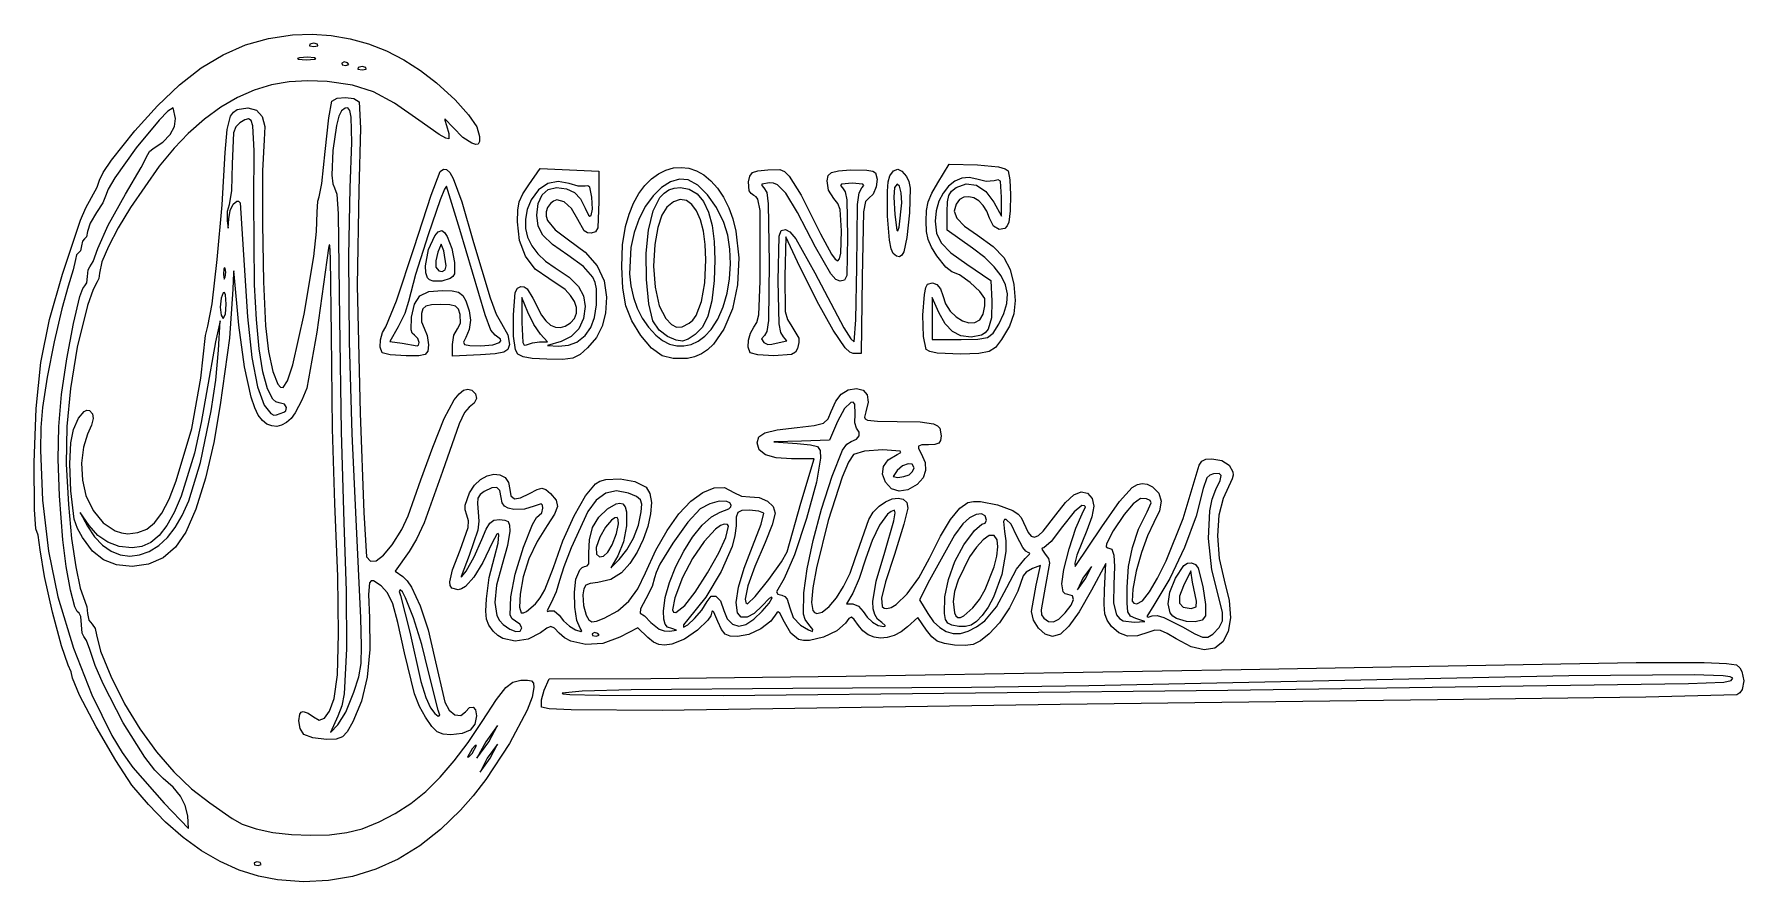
# Model space of a CAD drawing. Extents: x 4 to 202, y 110 to 208.
import ezdxf

# ---------------------------------------------------------------- set-up
doc = ezdxf.new("R2010")
doc.units = 0
doc.layers.add('LAYER_1', color=7, linetype='CONTINUOUS')

msp = doc.modelspace()

# ---------------------------------------------------------------- linework, layer by layer
at = {"layer": 'LAYER_1'}
for p, q in [((28.717246, 206.877354), (31.377657, 207.630045)), ((31.377657, 207.630045), (34.170281, 208.038986)), ((34.170281, 208.038986), (36.411401, 208.117448)), ((36.411401, 208.117448), (38.625862, 207.968918)), ((38.625862, 207.968918), (40.803121, 207.596912)), ((40.803121, 207.596912), (42.93264, 207.004943)), ((23.630577, 204.228302), (26.148426, 205.752809)), ((26.148426, 205.752809), (28.717246, 206.877354)), ((34.95817, 205.390463), (34.721993, 205.302314)), ((34.721993, 205.302314), (34.790013, 205.229021)), ((34.790013, 205.229021), (35.73649, 205.157571)), ((35.866153, 205.481331), (34.95817, 205.390463)), ((35.73649, 205.157571), (36.736899, 205.22078)), ((36.698403, 205.383097), (35.866153, 205.481331)), ((36.171547, 206.979566), (36.119885, 206.787331)), ((36.119885, 206.787331), (36.606607, 206.707374)), ((36.606606, 207.091845), (36.171547, 206.979566)), ((37.041664, 206.979566), (36.606606, 207.091845)), ((36.606607, 206.707374), (37.093328, 206.787331)), ((36.863295, 205.29325), (36.698403, 205.383097)), ((36.698403, 205.383097), (36.698403, 205.383097)), ((36.736899, 205.22078), (36.863295, 205.29325)), ((37.093328, 206.787331), (37.041664, 206.979566)), ((37.041664, 206.979566), (37.041664, 206.979566)), ((42.93264, 207.004943), (45.003876, 206.196525)), ((45.003876, 206.196525), (47.006288, 205.175173)), ((47.006288, 205.175173), (48.929337, 203.944401)), ((21.123076, 202.275727), (23.630577, 204.228302)), ((40.115987, 204.936618), (39.833288, 204.789612)), ((39.833288, 204.789612), (39.880737, 204.571863)), ((39.880737, 204.571863), (40.290098, 204.506179)), ((40.500379, 204.832217), (40.115987, 204.936618)), ((40.290098, 204.506179), (40.651403, 204.614306)), ((40.651403, 204.614306), (40.500379, 204.832217)), ((40.500379, 204.832217), (40.500379, 204.832217)), ((41.740294, 204.281324), (41.688632, 204.089091)), ((41.688632, 204.089091), (42.175354, 204.009135)), ((42.175352, 204.393603), (41.740294, 204.281324)), ((42.610411, 204.281324), (42.175352, 204.393603)), ((42.175354, 204.009135), (42.662074, 204.089091)), ((42.662074, 204.089091), (42.610411, 204.281324)), ((42.610411, 204.281324), (42.610411, 204.281324)), ((48.929337, 203.944401), (50.762481, 202.507722)), ((18.585303, 199.866977), (21.123076, 202.275727)), ((29.727973, 201.655095), (27.789601, 200.798557)), ((31.71851, 202.262544), (29.727973, 201.655095)), ((33.778182, 202.627226), (31.71851, 202.262544)), ((35.92396, 202.755467), (33.778182, 202.627226)), ((38.172816, 202.653588), (35.92396, 202.755467)), ((41.063122, 202.232352), (38.172816, 202.653588)), ((43.51921, 201.460179), (41.063122, 202.232352)), ((45.938402, 200.1689), (43.51921, 201.460179)), ((50.762481, 202.507722), (52.90759, 200.535969)), ((15.976634, 196.973947), (18.585303, 199.866977)), ((20.385986, 199.60674), (19.772636, 199.22149)), ((20.659266, 198.392532), (20.385986, 199.60674)), ((25.886424, 199.686607), (24.001469, 198.312919)), ((27.789601, 200.798557), (25.886424, 199.686607)), ((27.340682, 199.125454), (27.770954, 199.414137)), ((27.770954, 199.414137), (29.003856, 199.60674)), ((29.003856, 199.60674), (29.992734, 199.35361)), ((29.992734, 199.35361), (30.648259, 198.624784)), ((38.338807, 198.463079), (38.703357, 200.375383)), ((38.703357, 200.375383), (39.312842, 200.730364)), ((39.312842, 200.730364), (40.279555, 200.831397)), ((39.816459, 199.271781), (39.505936, 198.671175)), ((40.22769, 199.591692), (39.816459, 199.271781)), ((40.543842, 199.619644), (40.22769, 199.591692)), ((40.279555, 200.831397), (41.248584, 200.686521)), ((40.771462, 199.297054), (40.543842, 199.619644)), ((40.917096, 198.565341), (40.771462, 199.297054)), ((41.248584, 200.686521), (41.865017, 200.303775)), ((41.865017, 200.303775), (41.988419, 197.263928)), ((48.718021, 198.190351), (45.938402, 200.1689)), ((52.90759, 200.535969), (54.469993, 198.827515)), ((18.758965, 198.195045), (16.12503, 194.994384)), ((19.772636, 199.22149), (18.758965, 198.195045)), ((20.02191, 196.543315), (20.531647, 197.47313)), ((20.531647, 197.47313), (20.659266, 198.392532)), ((24.001469, 198.312919), (22.117768, 196.671171)), ((26.600022, 197.106437), (27.012912, 198.665912)), ((27.012912, 198.665912), (27.340682, 199.125454)), ((27.597204, 197.448762), (27.337611, 196.754908)), ((28.07534, 197.886691), (27.597204, 197.448762)), ((28.639621, 198.24668), (28.07534, 197.886691)), ((29.067997, 198.366276), (28.639621, 198.24668)), ((29.376857, 198.156443), (29.067997, 198.366276)), ((29.582589, 197.528143), (29.376857, 198.156443)), ((29.750234, 194.659994), (29.582589, 197.528143)), ((30.648259, 198.624784), (30.947247, 197.466108)), ((30.947247, 197.466108), (30.866512, 195.923426)), ((37.93746, 194.602099), (38.338807, 198.463079)), ((39.225214, 197.59874), (38.812943, 194.691066)), ((39.505936, 198.671175), (39.225214, 197.59874)), ((40.9886, 195.640211), (40.917096, 198.565341)), ((51.07148, 196.537771), (48.718021, 198.190351)), ((51.740949, 198.355182), (51.721341, 198.191373)), ((51.721341, 198.191373), (51.939599, 197.601664)), ((52.688309, 197.33609), (51.740949, 198.355182)), ((51.939599, 197.601664), (52.208449, 196.660414)), ((53.823383, 196.207617), (52.688309, 197.33609)), ((54.469993, 198.827515), (55.425313, 197.412601)), ((55.425313, 197.412601), (55.74917, 196.32147)), ((13.25645, 193.56853), (15.976634, 196.973947)), ((18.073123, 194.942027), (19.184315, 195.675481)), ((19.184315, 195.675481), (20.02191, 196.543315)), ((22.117768, 196.671171), (20.499348, 194.975765)), ((26.40258, 194.480083), (26.600022, 197.106437)), ((27.337611, 196.754908), (27.209347, 193.152269)), ((30.866512, 195.923426), (30.697109, 192.371902)), ((40.81073, 190.375595), (40.9886, 195.640211)), ((41.988419, 197.263928), (41.807534, 190.133547)), ((51.840235, 196.116954), (51.07148, 196.537771)), ((52.185313, 196.059669), (51.840235, 196.116954)), ((52.208449, 196.660414), (52.185313, 196.059669)), ((54.831488, 195.52967), (53.823383, 196.207617)), ((55.302381, 195.389261), (54.831488, 195.52967)), ((55.581445, 195.447808), (55.302381, 195.389261)), ((55.714951, 195.745236), (55.581445, 195.447808)), ((55.74917, 196.32147), (55.714951, 195.745236)), ((12.29709, 192.156832), (13.25645, 193.56853)), ((16.12503, 194.994384), (13.672923, 191.556387)), ((16.710181, 192.740451), (17.464042, 194.239307)), ((17.464042, 194.239307), (17.642959, 194.604429)), ((17.642959, 194.604429), (18.073123, 194.942027)), ((20.499348, 194.975765), (18.787844, 192.889105)), ((26.036363, 188.44172), (26.40258, 194.480083)), ((29.702049, 189.049534), (29.750234, 194.659994)), ((37.557061, 190.895221), (37.93746, 194.602099)), ((38.812943, 194.691066), (38.699179, 191.854122)), ((11.897043, 191.271721), (12.29709, 192.156832)), ((13.672923, 191.556387), (12.886538, 190.233272)), ((14.897708, 189.677055), (16.710181, 192.740451)), ((18.787844, 192.889105), (15.466387, 188.142311)), ((27.209347, 193.152269), (27.098453, 190.068716)), ((30.697109, 192.371902), (30.680849, 186.220719)), ((38.699179, 191.854122), (38.79159, 190.870102)), ((50.136682, 189.540337), (51.179405, 192.278213)), ((51.179405, 192.278213), (51.559295, 192.533489)), ((51.559295, 192.533489), (51.925688, 192.514224)), ((51.925688, 192.514224), (52.300059, 192.174863)), ((52.300059, 192.174863), (52.703885, 191.469854)), ((52.703885, 191.469854), (53.685796, 188.78068)), ((61.410003, 190.758483), (62.720254, 192.620258)), ((62.720254, 192.620258), (66.108634, 192.470872)), ((66.108634, 192.470872), (69.497013, 192.321489)), ((69.497013, 192.321489), (69.497013, 188.813774)), ((74.814561, 190.659106), (75.573726, 191.424826)), ((75.573726, 191.424826), (76.385646, 192.019957)), ((76.385646, 192.019957), (77.237149, 192.442145)), ((77.237149, 192.442145), (78.115061, 192.689034)), ((78.802014, 191.401433), (77.765607, 191.100187)), ((78.115061, 192.689034), (79.006211, 192.758273)), ((79.81584, 191.307185), (78.802014, 191.401433)), ((79.006211, 192.758273), (79.897426, 192.647506)), ((79.897426, 192.647506), (80.775533, 192.35438)), ((80.775533, 192.35438), (81.62736, 191.876541)), ((81.62736, 191.876541), (82.439734, 191.211634)), ((86.784798, 191.067923), (86.907715, 191.745355)), ((86.907715, 191.745355), (87.21832, 192.145252)), ((87.21832, 192.145252), (87.861701, 192.361289)), ((87.861701, 192.361289), (88.982942, 192.487139)), ((88.982942, 192.487139), (90.390493, 192.496309)), ((90.390493, 192.496309), (90.934551, 192.265373)), ((90.934551, 192.265373), (91.47233, 191.755813)), ((91.47233, 191.755813), (92.829658, 189.535991)), ((95.844083, 191.187085), (95.977181, 191.798932)), ((95.977181, 191.798932), (96.35207, 192.16248)), ((96.35207, 192.16248), (97.143239, 192.361987)), ((97.143239, 192.361987), (98.52518, 192.481709)), ((98.52518, 192.481709), (100.441665, 192.444868)), ((100.441665, 192.444868), (101.099955, 192.316925)), ((101.099955, 192.316925), (101.431141, 192.131297)), ((101.431141, 192.131297), (101.623375, 191.39737)), ((101.623375, 191.39737), (101.511864, 190.497565)), ((102.899816, 191.100437), (103.079691, 191.774703)), ((103.079691, 191.774703), (103.518532, 192.366098)), ((103.518532, 192.366098), (103.984638, 192.550766)), ((103.984638, 192.550766), (104.478583, 192.328683)), ((104.478583, 192.328683), (105.000944, 191.699827)), ((105.000944, 191.699827), (105.278699, 191.117079)), ((108.600844, 190.953682), (109.941614, 193.139033)), ((109.941614, 193.139033), (113.212462, 193.042234)), ((111.388116, 191.505662), (110.573997, 191.157924)), ((112.250504, 191.589492), (111.388116, 191.505662)), ((113.130398, 191.37857), (112.250504, 191.589492)), ((114.201597, 191.126174), (113.130398, 191.37857)), ((113.212462, 193.042234), (115.62475, 192.807331)), ((115.62475, 192.807331), (116.39009, 192.60274)), ((116.39009, 192.60274), (116.739015, 192.363636)), ((116.739015, 192.363636), (116.919789, 191.304857)), ((10.981328, 189.282455), (11.627331, 190.47695)), ((11.627331, 190.47695), (11.897043, 191.271721)), ((12.591389, 189.432685), (12.284673, 188.663177)), ((12.886538, 190.233272), (12.591389, 189.432685)), ((12.893388, 186.105621), (14.897708, 189.677055)), ((27.098453, 190.068716), (26.831833, 188.444297)), ((37.242877, 189.353423), (37.557061, 190.895221)), ((38.79159, 190.870102), (39.003453, 190.393276)), ((39.003453, 190.393276), (39.264251, 189.663846)), ((39.264251, 189.663846), (39.429641, 187.38293)), ((40.661421, 182.531177), (40.81073, 190.375595)), ((41.807534, 190.133547), (41.619448, 179.137288)), ((48.190618, 183.495285), (50.136682, 189.540337)), ((51.696938, 190.221951), (51.20351, 189.003338)), ((51.941216, 190.576639), (51.696938, 190.221951)), ((53.479502, 185.575887), (51.941216, 190.576639)), ((60.32592, 188.797857), (60.722699, 189.700365)), ((60.722699, 189.700365), (61.410003, 190.758483)), ((62.523479, 190.156072), (61.681797, 188.992235)), ((62.515824, 188.58502), (62.960811, 189.588519)), ((63.598037, 190.887005), (62.523479, 190.156072)), ((62.960811, 189.588519), (63.672547, 190.215919)), ((64.809431, 191.143545), (63.598037, 190.887005)), ((63.672547, 190.215919), (64.626563, 190.43272)), ((64.626563, 190.43272), (65.771711, 190.289475)), ((66.061621, 190.884205), (64.809431, 191.143545)), ((65.771711, 190.289475), (66.691294, 189.852532)), ((67.135199, 190.575814), (66.061621, 190.884205)), ((66.691294, 189.852532), (67.400257, 189.111079)), ((67.942443, 190.593801), (67.135199, 190.575814)), ((68.242362, 190.634647), (67.942443, 190.593801)), ((68.457307, 190.453739), (68.242362, 190.634647)), ((68.706015, 189.301897), (68.457307, 190.453739)), ((73.507185, 188.625311), (74.121323, 189.725149)), ((74.121323, 189.725149), (74.814561, 190.659106)), ((75.777149, 189.490749), (74.901148, 188.272325)), ((76.744644, 190.448331), (75.777149, 189.490749)), ((76.550598, 189.262434), (77.031895, 189.783173)), ((77.765607, 191.100187), (76.744644, 190.448331)), ((77.031895, 189.783173), (77.581866, 190.147916)), ((77.581866, 190.147916), (78.20486, 190.36249)), ((78.20486, 190.36249), (78.905224, 190.43272)), ((78.905224, 190.43272), (79.939599, 190.247188)), ((80.928879, 190.690587), (79.81584, 191.307185)), ((79.939599, 190.247188), (80.828301, 189.700762)), ((80.828301, 189.700762), (81.565807, 188.808698)), ((82.053774, 189.586529), (80.928879, 190.690587)), ((83.089981, 188.114843), (82.053774, 189.586529)), ((82.439734, 191.211634), (83.199482, 190.357307)), ((83.199482, 190.357307), (83.893433, 189.311205)), ((86.863402, 190.035612), (86.784798, 191.067923)), ((87.067689, 189.724924), (86.863402, 190.035612)), ((87.393882, 189.52095), (87.067689, 189.724924)), ((87.658169, 189.368759), (87.393882, 189.52095)), ((88.301766, 190.835975), (88.299152, 190.665424)), ((88.299152, 190.665424), (88.552565, 190.389494)), ((89.180382, 190.955957), (88.301766, 190.835975)), ((88.552565, 190.389494), (88.874361, 189.838362)), ((88.874361, 189.838362), (89.058553, 188.564077)), ((89.666856, 190.917404), (89.180382, 190.955957)), ((90.116839, 190.747336), (89.666856, 190.917404)), ((91.082651, 189.768874), (90.116839, 190.747336)), ((92.428448, 187.533015), (91.082651, 189.768874)), ((92.829658, 189.535991), (95.063683, 185.107186)), ((95.994424, 190.112449), (95.844083, 191.187085)), ((96.627188, 189.150965), (95.994424, 190.112449)), ((97.484704, 190.824353), (97.389789, 190.655251)), ((97.389789, 190.655251), (97.601778, 190.389494)), ((98.73293, 190.939548), (97.484704, 190.824353)), ((97.601778, 190.389494), (97.912982, 189.914555)), ((97.912982, 189.914555), (98.098351, 188.999007)), ((99.981155, 190.824353), (98.73293, 190.939548)), ((99.357118, 188.488521), (99.541188, 189.825701)), ((99.541188, 189.825701), (99.864082, 190.389494)), ((99.864082, 190.389494), (100.07607, 190.655251)), ((100.07607, 190.655251), (99.981155, 190.824353)), ((101.163319, 189.68079), (100.644446, 189.195951)), ((101.511864, 190.497565), (101.163319, 189.68079)), ((102.798516, 190.003298), (102.899816, 191.100437)), ((102.805506, 187.132154), (102.798516, 190.003298)), ((103.60846, 190.439936), (103.526342, 189.299536)), ((103.909053, 190.822795), (103.60846, 190.439936)), ((104.186255, 190.573856), (103.909053, 190.822795)), ((104.385253, 189.809727), (104.186255, 190.573856)), ((104.451235, 188.647015), (104.385253, 189.809727)), ((105.278699, 191.117079), (105.417456, 190.342961)), ((105.417456, 190.342961), (105.333961, 187.517553)), ((107.515197, 188.764199), (107.92418, 189.762257)), ((107.92418, 189.762257), (108.600844, 190.953682)), ((109.213628, 189.794093), (108.728906, 188.839687)), ((109.838913, 190.57712), (109.213628, 189.794093)), ((109.73166, 188.774837), (109.876955, 189.509825)), ((110.573997, 191.157924), (109.838913, 190.57712)), ((109.876955, 189.509825), (110.191557, 190.008224)), ((110.191557, 190.008224), (110.734737, 190.428994)), ((110.734737, 190.428994), (111.895958, 190.848202)), ((111.895958, 190.848202), (113.067646, 190.684803)), ((113.067646, 190.684803), (114.15673, 189.974756)), ((114.15673, 189.974756), (115.070142, 188.754019)), ((115.131667, 191.209751), (114.201597, 191.126174)), ((115.587366, 191.331327), (115.131667, 191.209751)), ((115.836301, 191.151077), (115.587366, 191.331327)), ((115.961239, 189.322299), (115.836301, 191.151077)), ((116.919789, 191.304857), (116.992828, 189.575494)), ((116.992828, 189.575494), (116.952736, 187.756666)), ((9.677898, 186.663892), (10.299564, 188.093757)), ((10.299564, 188.093757), (10.981328, 189.282455)), ((11.547249, 187.547466), (10.809825, 186.337359)), ((12.284673, 188.663177), (11.547249, 187.547466)), ((15.466387, 188.142311), (14.046835, 185.782318)), ((25.479098, 182.143619), (26.036363, 188.44172)), ((26.611066, 187.655945), (26.610412, 186.582511)), ((26.831833, 188.444297), (26.611066, 187.655945)), ((26.813903, 186.80703), (26.973541, 187.766341)), ((26.973541, 187.766341), (27.315394, 188.502976)), ((27.315394, 188.502976), (27.730326, 188.859313)), ((27.730326, 188.859313), (27.93109, 188.845614)), ((27.93109, 188.845614), (28.109197, 188.677732)), ((28.109197, 188.677732), (28.586057, 181.460726)), ((29.772947, 179.210611), (29.702049, 189.049534)), ((36.922367, 185.367286), (37.015268, 187.599567)), ((37.015268, 187.599567), (37.065869, 188.838228)), ((37.065869, 188.838228), (37.242877, 189.353423)), ((51.20351, 189.003338), (49.793602, 184.956108)), ((53.685796, 188.78068), (55.043225, 184.082274)), ((60.099753, 186.462259), (60.14362, 187.801606)), ((60.14362, 187.801606), (60.32592, 188.797857)), ((61.233481, 187.880162), (61.020271, 186.786188)), ((61.681797, 188.992235), (61.233481, 187.880162)), ((62.362057, 187.239923), (62.515824, 188.58502)), ((63.576769, 188.113474), (63.412504, 187.628823)), ((63.412504, 187.628823), (63.41731, 187.132648)), ((63.908985, 188.588823), (63.576769, 188.113474)), ((64.262661, 188.874905), (63.908985, 188.588823)), ((64.658345, 188.996237), (64.262661, 188.874905)), ((65.514745, 188.780045), (64.658345, 188.996237)), ((66.35619, 188.011036), (65.514745, 188.780045)), ((67.060688, 186.760001), (66.35619, 188.011036)), ((67.400257, 189.111079), (67.913544, 188.054303)), ((67.913544, 188.054303), (68.309065, 187.234278)), ((68.604111, 187.217872), (68.751992, 187.931581)), ((68.751992, 187.931581), (68.706015, 189.301897)), ((69.497013, 188.813774), (69.373274, 185.786195)), ((72.98532, 187.361945), (73.507185, 188.625311)), ((74.901148, 188.272325), (74.154666, 186.837941)), ((75.225154, 185.503009), (75.776624, 187.729667)), ((75.776624, 187.729667), (76.550598, 189.262434)), ((77.34708, 188.176028), (76.764573, 187.229663)), ((78.117229, 188.783218), (77.34708, 188.176028)), ((78.889283, 189.030171), (78.117229, 188.783218)), ((79.599492, 188.922662), (78.889283, 189.030171)), ((80.235187, 188.483345), (79.599492, 188.922662)), ((80.783704, 187.734873), (80.235187, 188.483345)), ((81.232377, 186.699898), (80.783704, 187.734873)), ((81.565807, 188.808698), (82.146595, 187.586249)), ((82.146595, 187.586249), (82.56514, 186.04867)), ((83.936959, 186.395361), (83.089981, 188.114843)), ((83.893433, 189.311205), (84.508413, 188.070974)), ((84.508413, 188.070974), (84.959214, 186.799788)), ((87.859497, 189.092215), (87.658169, 189.368759)), ((88.100955, 187.79594), (87.859497, 189.092215)), ((88.132844, 179.639754), (88.100955, 187.79594)), ((89.058553, 188.564077), (89.161648, 181.754595)), ((94.50486, 183.552204), (92.428448, 187.533015)), ((97.088634, 188.583351), (96.627188, 189.150965)), ((97.357101, 187.910401), (97.088634, 188.583351)), ((97.509437, 185.428533), (97.357101, 187.910401)), ((98.098351, 188.999007), (98.210861, 184.739597)), ((99.254999, 181.231886), (99.357118, 188.488521)), ((100.056177, 187.63203), (99.872871, 180.098577)), ((100.271011, 188.822027), (100.056177, 187.63203)), ((100.644446, 189.195951), (100.271011, 188.822027)), ((103.526342, 189.299536), (103.636789, 187.330112)), ((104.155565, 185.847667), (104.451235, 188.647015)), ((104.451235, 188.647015), (104.451235, 188.647015)), ((105.333961, 187.517553), (105.051169, 184.663456)), ((107.260071, 186.561268), (107.313844, 187.762779)), ((107.313844, 187.762779), (107.515197, 188.764199)), ((108.415513, 187.744744), (108.304211, 186.540107)), ((108.728906, 188.839687), (108.415513, 187.744744)), ((109.6964, 187.644302), (109.73166, 188.774837)), ((109.6964, 185.526472), (109.6964, 187.644302)), ((110.726042, 188.516868), (110.506285, 187.69575)), ((110.506285, 187.69575), (110.803382, 186.8822)), ((111.130893, 189.034155), (110.726042, 188.516868)), ((111.633417, 189.313641), (111.130893, 189.034155)), ((112.195711, 189.371315), (111.633417, 189.313641)), ((112.779871, 189.223169), (112.195711, 189.371315)), ((113.347994, 188.885194), (112.779871, 189.223169)), ((113.862175, 188.373379), (113.347994, 188.885194)), ((114.28451, 187.703715), (113.862175, 188.373379)), ((114.577097, 186.892194), (114.28451, 187.703715)), ((115.070142, 188.754019), (115.961239, 187.112022)), ((115.961239, 187.112022), (115.961239, 189.322299)), ((116.952736, 187.756666), (116.794116, 186.429493)), ((7.610765, 180.449227), (9.677898, 186.663892)), ((10.809825, 186.337359), (10.503109, 185.3409)), ((11.678277, 183.385303), (12.893388, 186.105621)), ((14.046835, 185.782318), (12.915003, 183.631356)), ((26.610412, 186.582511), (26.74918, 185.748778)), ((26.74918, 185.748778), (26.813903, 186.80703)), ((30.680849, 186.220719), (30.800802, 179.561659)), ((39.429641, 187.38293), (39.585217, 175.283124)), ((50.97273, 185.33523), (51.385642, 185.453371)), ((51.385642, 185.453371), (51.683315, 185.246346)), ((56.369586, 175.731693), (53.479502, 185.575887)), ((60.335103, 184.328031), (60.099753, 186.462259)), ((61.020271, 186.786188), (61.038577, 185.720363)), ((61.038577, 185.720363), (61.28481, 184.692741)), ((62.509075, 185.981155), (62.362057, 187.239923)), ((63.050489, 184.922048), (62.509075, 185.981155)), ((63.41731, 187.132648), (63.592305, 186.622727)), ((63.592305, 186.622727), (64.457336, 185.552756)), ((64.457336, 185.552756), (66.016547, 184.401131)), ((67.795114, 185.450258), (67.060688, 186.760001)), ((68.181384, 185.200823), (67.795114, 185.450258)), ((68.309065, 187.234278), (68.472066, 187.130216)), ((68.472066, 187.130216), (68.604111, 187.217872)), ((69.373274, 185.786195), (69.113087, 185.325488)), ((72.248276, 183.802583), (72.568901, 185.937405)), ((72.568901, 185.937405), (72.98532, 187.361945)), ((74.154666, 186.837941), (73.575728, 185.232482)), ((74.980504, 182.869593), (75.225154, 185.503009)), ((76.319141, 185.828653), (75.960218, 183.857526)), ((76.764573, 187.229663), (76.319141, 185.828653)), ((81.568539, 185.401073), (81.232377, 186.699898)), ((82.56514, 186.04867), (82.815919, 184.211216)), ((84.383527, 184.929978), (83.936959, 186.395361)), ((84.959214, 186.799788), (85.299259, 185.385763)), ((90.311707, 184.820089), (90.55786, 185.477129)), ((90.55786, 185.477129), (91.033925, 185.575887)), ((91.033925, 185.575887), (91.555383, 185.328069)), ((97.420282, 182.875375), (97.509437, 185.428533)), ((103.048398, 184.344776), (102.805506, 187.132154)), ((103.636789, 187.330112), (103.889254, 185.523448)), ((103.889254, 185.523448), (104.012327, 185.443065)), ((104.012327, 185.443065), (104.155565, 185.847667)), ((107.309221, 185.371806), (107.260071, 186.561268)), ((108.304211, 186.540107), (108.456454, 185.179024)), ((112.609221, 183.449785), (109.6964, 185.526472)), ((110.803382, 186.8822), (111.67908, 185.986209)), ((111.67908, 185.986209), (113.195131, 184.917764)), ((115.033338, 185.983362), (114.577097, 186.892194)), ((115.698136, 185.573411), (115.033338, 185.983362)), ((116.35667, 185.707177), (115.698136, 185.573411)), ((116.616455, 185.991964), (116.35667, 185.707177)), ((116.794116, 186.429493), (116.616455, 185.991964)), ((9.807016, 183.687117), (9.704777, 183.115427)), ((9.909255, 184.258807), (9.807016, 183.687117)), ((10.155063, 184.49659), (9.909255, 184.258807)), ((10.40087, 184.744606), (10.155063, 184.49659)), ((10.503109, 185.3409), (10.40087, 184.744606)), ((12.915003, 183.631356), (12.166089, 181.839496)), ((36.600998, 182.461269), (36.922367, 185.367286)), ((38.393042, 183.821724), (38.320537, 183.417293)), ((38.456296, 183.771046), (38.393042, 183.821724)), ((38.556195, 182.27037), (38.456296, 183.771046)), ((46.165426, 177.349304), (48.190618, 183.495285)), ((49.793602, 184.956108), (48.360287, 180.398492)), ((49.855087, 183.266291), (50.560912, 184.868973)), ((50.560912, 184.868973), (50.97273, 185.33523)), ((51.313435, 183.891565), (50.915082, 182.989368)), ((51.602809, 183.135432), (51.313435, 183.891565)), ((51.683315, 185.246346), (51.985432, 184.792619)), ((51.985432, 184.792619), (52.528178, 183.40077)), ((55.043225, 184.082274), (56.955992, 177.70007)), ((61.030634, 182.506887), (60.335103, 184.328031)), ((61.28481, 184.692741), (61.755379, 183.713374)), ((61.755379, 183.713374), (62.446693, 182.792315)), ((64.136838, 183.867086), (63.050489, 184.922048)), ((65.918661, 182.620755), (64.136838, 183.867086)), ((66.016547, 184.401131), (67.933461, 182.958097)), ((68.626897, 185.17457), (68.181384, 185.200823)), ((69.113087, 185.325488), (68.626897, 185.17457)), ((72.151505, 181.296311), (72.248276, 183.802583)), ((73.20236, 183.500831), (73.05107, 180.490467)), ((73.575728, 185.232482), (73.20236, 183.500831)), ((75.960218, 183.857526), (75.801491, 181.371827)), ((81.779525, 183.861052), (81.568539, 185.401073)), ((81.852668, 182.102488), (81.779525, 183.861052)), ((82.815919, 184.211216), (82.893409, 182.089141)), ((84.63501, 183.318081), (84.383527, 184.929978)), ((85.299259, 185.385763), (85.640637, 182.309994)), ((90.205789, 179.666571), (90.311707, 184.820089)), ((91.075905, 184.74678), (90.973794, 180.206222)), ((92.434452, 181.873317), (91.075905, 184.74678)), ((91.555383, 185.328069), (92.236176, 184.499061)), ((92.236176, 184.499061), (94.424435, 180.58414)), ((96.253431, 180.487649), (94.50486, 183.552204)), ((95.063683, 185.107186), (96.334421, 182.732704)), ((98.210861, 184.739597), (98.101227, 180.293598)), ((103.241974, 183.352345), (103.048398, 184.344776)), ((105.051169, 184.663456), (104.682544, 183.019503)), ((107.494717, 184.427734), (107.309221, 185.371806)), ((107.873626, 183.544269), (107.494717, 184.427734)), ((108.503017, 182.536627), (107.873626, 183.544269)), ((108.456454, 185.179024), (109.014733, 184.035574)), ((109.014733, 184.035574), (110.131373, 182.902741)), ((113.195131, 184.917764), (115.011948, 183.618821)), ((115.011948, 183.618821), (116.224331, 182.361702)), ((9.110923, 182.136143), (8.861645, 180.918773)), ((9.213161, 182.659828), (9.110923, 182.136143)), ((9.458969, 182.877645), (9.213161, 182.659828)), ((9.704777, 183.115427), (9.458969, 182.877645)), ((10.764144, 181.264892), (11.140348, 181.890316)), ((11.140348, 181.890316), (11.678277, 183.385303)), ((12.166089, 181.839496), (11.895296, 180.55681)), ((24.874654, 177.002476), (25.479098, 182.143619)), ((35.501606, 175.804503), (36.600998, 182.461269)), ((38.320537, 183.417293), (36.94528, 173.754778)), ((38.657598, 173.433801), (38.556195, 182.27037)), ((40.745156, 172.610552), (40.661421, 182.531177)), ((49.49722, 181.393686), (49.855087, 183.266291)), ((50.915082, 182.989368), (50.681185, 181.977212)), ((50.681185, 181.977212), (50.70694, 181.247546)), ((51.896193, 181.393613), (51.602809, 183.135432)), ((52.528178, 183.40077), (52.864233, 181.789253)), ((52.864233, 181.789253), (52.843952, 180.469496)), ((62.170563, 181.027208), (61.030634, 182.506887)), ((62.446693, 182.792315), (63.355164, 181.939616)), ((63.355164, 181.939616), (64.4772, 181.165329)), ((67.749219, 181.303916), (65.918661, 182.620755)), ((67.933461, 182.958097), (69.291515, 181.380713)), ((75.00206, 179.833077), (74.980504, 182.869593)), ((81.719939, 179.438715), (81.852668, 182.102488)), ((82.893409, 182.089141), (82.792087, 179.6977)), ((84.582585, 179.904793), (84.698875, 181.622183)), ((84.698875, 181.622183), (84.63501, 183.318081)), ((85.640637, 182.309994), (85.519653, 179.205258)), ((89.161648, 181.754595), (89.061908, 175.073231)), ((94.695843, 177.282451), (92.434452, 181.873317)), ((96.334421, 182.732704), (96.762147, 182.153542)), ((96.762147, 182.153542), (97.074282, 181.982766)), ((97.074282, 181.982766), (97.287951, 182.222627)), ((97.287951, 182.222627), (97.420282, 182.875375)), ((103.474926, 182.824669), (103.241974, 183.352345)), ((103.852257, 182.528725), (103.474926, 182.824669)), ((103.474926, 182.824669), (103.474926, 182.824669)), ((104.174869, 182.451354), (103.852257, 182.528725)), ((104.449414, 182.60935), (104.174869, 182.451354)), ((104.682544, 183.019503), (104.449414, 182.60935)), ((109.52419, 181.252965), (108.503017, 182.536627)), ((110.131373, 182.902741), (111.958701, 181.573507)), ((111.958701, 181.573507), (114.743075, 179.707939)), ((114.021182, 182.35631), (112.609221, 183.449785)), ((115.124855, 181.29939), (114.021182, 182.35631)), ((116.224331, 182.361702), (116.966091, 180.964662)), ((6.114113, 175.20166), (7.610765, 180.449227)), ((8.861645, 180.918773), (8.262319, 179.033166)), ((10.412716, 179.41715), (10.503109, 180.179403)), ((10.503109, 180.179403), (10.579788, 180.943474)), ((10.579788, 180.943474), (10.764144, 181.264892)), ((11.634261, 179.549813), (11.147878, 178.664567)), ((11.818617, 179.91982), (11.634261, 179.549813)), ((11.895296, 180.55681), (11.818617, 179.91982)), ((26.235048, 181.038976), (26.192685, 180.404258)), ((26.192685, 180.404258), (26.262422, 179.844055)), ((26.296007, 181.157525), (26.235048, 181.038976)), ((26.262422, 179.844055), (26.402963, 180.07822)), ((26.375486, 181.112545), (26.296007, 181.157525)), ((26.470297, 180.674221), (26.375486, 181.112545)), ((26.375486, 181.112545), (26.375486, 181.112545)), ((26.402963, 180.07822), (26.470297, 180.674221)), ((27.333101, 180.604122), (27.261496, 178.703115)), ((27.381947, 180.812309), (27.333101, 180.604122)), ((27.432028, 180.449227), (27.381947, 180.812309)), ((27.9704, 174.550287), (27.432028, 180.449227)), ((28.586057, 181.460726), (28.946983, 175.524634)), ((30.800802, 179.561659), (31.040036, 174.486504)), ((48.360287, 180.398492), (47.552364, 177.294033)), ((49.520349, 180.590026), (49.49722, 181.393686)), ((49.716363, 179.99952), (49.520349, 180.590026)), ((49.979291, 179.772539), (49.716363, 179.99952)), ((49.716363, 179.99952), (49.716363, 179.99952)), ((50.377147, 179.641974), (49.979291, 179.772539)), ((51.380941, 179.640531), (50.377147, 179.641974)), ((50.70694, 181.247546), (51.025119, 180.836468)), ((51.025119, 180.836468), (51.426442, 180.735708)), ((52.334344, 179.936077), (51.380941, 179.640531)), ((51.426442, 180.735708), (51.765327, 180.927383)), ((51.765327, 180.927383), (51.896193, 181.393613)), ((51.896193, 181.393613), (51.896193, 181.393613)), ((52.66921, 180.176747), (52.334344, 179.936077)), ((52.843952, 180.469496), (52.66921, 180.176747)), ((63.73911, 179.917371), (62.170563, 181.027208)), ((65.601747, 178.658742), (63.73911, 179.917371)), ((64.4772, 181.165329), (66.068981, 180.085464)), ((66.068981, 180.085464), (67.139251, 179.029368)), ((68.801571, 180.101547), (67.749219, 181.303916)), ((69.086988, 179.455118), (68.801571, 180.101547)), ((69.291515, 181.380713), (70.09973, 179.655221)), ((70.09973, 179.655221), (70.36713, 177.767865)), ((72.276309, 178.823339), (72.151505, 181.296311)), ((73.05107, 180.490467), (73.198253, 179.085394)), ((75.259769, 177.022669), (75.00206, 179.833077)), ((75.801491, 181.371827), (75.990406, 178.917652)), ((82.792087, 179.6977), (82.521396, 177.346711)), ((84.293605, 178.228425), (84.582585, 179.904793)), ((87.96432, 175.758645), (88.132844, 179.639754)), ((90.314804, 174.716483), (90.205789, 179.666571)), ((90.973794, 180.206222), (91.017179, 176.14724)), ((94.424435, 180.58414), (97.77955, 174.226071)), ((96.849787, 179.835451), (96.253431, 180.487649)), ((97.355745, 179.639754), (96.849787, 179.835451)), ((97.847022, 179.725576), (97.355745, 179.639754)), ((98.101227, 180.293598), (97.847022, 179.725576)), ((99.16966, 175.152798), (99.254999, 181.231886)), ((99.872871, 180.098577), (99.77707, 171.275207)), ((110.23394, 180.719051), (109.52419, 181.252965)), ((111.134266, 180.348365), (110.23394, 180.719051)), ((112.355641, 179.471816), (111.134266, 180.348365)), ((114.743075, 179.707939), (114.847432, 177.310871)), ((115.926822, 180.259936), (115.124855, 181.29939)), ((116.433665, 179.218857), (115.926822, 180.259936)), ((116.966091, 180.964662), (117.371038, 179.245958)), ((8.262319, 179.033166), (7.521537, 176.425007)), ((8.87026, 174.747664), (9.634704, 177.859719)), ((9.634704, 177.859719), (9.952737, 178.770975)), ((9.952737, 178.770975), (10.195388, 179.100106)), ((10.195388, 179.100106), (10.412716, 179.41715)), ((11.147878, 178.664567), (10.50324, 176.809336)), ((25.9194, 177.668136), (25.817161, 176.639842)), ((26.165207, 178.290633), (25.9194, 177.668136)), ((26.305255, 178.302337), (26.165207, 178.290633)), ((26.415378, 178.066133), (26.305255, 178.302337)), ((26.513254, 176.973361), (26.415378, 178.066133)), ((27.261496, 178.703115), (26.87663, 173.036807)), ((29.983324, 175.1991), (29.772947, 179.210611)), ((41.619448, 179.137288), (41.950013, 164.41846)), ((48.215687, 176.980249), (48.839427, 177.929494)), ((48.839427, 177.929494), (49.874893, 178.420555)), ((49.874893, 178.420555), (51.445377, 178.560458)), ((51.445377, 178.560458), (52.587324, 178.516765)), ((52.587324, 178.516765), (53.326475, 178.343997)), ((53.326475, 178.343997), (53.804539, 177.979616)), ((53.804539, 177.979616), (54.163228, 177.361087)), ((56.955992, 177.70007), (57.673558, 175.83481)), ((59.647596, 175.741365), (59.86436, 178.329444)), ((59.86436, 178.329444), (60.109145, 178.807841)), ((60.109145, 178.807841), (60.512816, 178.998258)), ((60.512816, 178.998258), (60.88986, 178.98419)), ((60.624426, 177.750985), (60.623125, 174.860095)), ((61.289398, 176.060113), (60.624426, 177.750985)), ((60.88986, 178.98419), (61.237273, 178.761109)), ((61.237273, 178.761109), (61.882582, 177.649137)), ((61.882582, 177.649137), (62.871317, 175.702193)), ((66.245929, 177.975006), (65.601747, 178.658742)), ((66.685953, 177.281315), (66.245929, 177.975006)), ((67.139251, 179.029368), (67.741897, 177.927534)), ((67.741897, 177.927534), (67.930804, 176.710451)), ((69.239135, 178.731502), (69.086988, 179.455118)), ((69.225327, 176.911634), (69.239135, 178.731502)), ((70.36713, 177.767865), (70.253068, 175.944089)), ((72.620409, 176.788415), (72.276309, 178.823339)), ((73.198253, 179.085394), (73.490819, 177.758238)), ((73.490819, 177.758238), (73.926391, 176.517383)), ((75.990406, 178.917652), (76.48146, 176.800876)), ((81.338717, 177.265586), (81.719939, 179.438715)), ((83.8394, 176.655588), (84.293605, 178.228425)), ((85.519653, 179.205258), (84.923413, 176.433145)), ((106.899575, 175.719378), (107.062708, 178.086311)), ((107.062708, 178.086311), (107.223689, 178.901385)), ((107.223689, 178.901385), (107.434095, 179.295257)), ((107.434095, 179.295257), (107.987106, 179.443611)), ((108.739271, 176.018135), (107.956167, 177.735787)), ((107.956167, 177.735787), (107.956167, 175.314961)), ((107.987106, 179.443611), (108.496219, 179.249563)), ((108.496219, 179.249563), (108.911159, 178.750806)), ((108.911159, 178.750806), (109.181652, 177.985035)), ((109.181652, 177.985035), (109.516049, 176.999963)), ((113.465848, 178.44267), (112.355641, 179.471816)), ((114.032676, 177.614195), (113.465848, 178.44267)), ((114.058451, 176.778335), (114.032676, 177.614195)), ((116.651967, 178.157066), (116.433665, 179.218857)), ((116.588312, 177.055473), (116.651967, 178.157066)), ((117.371038, 179.245958), (117.527278, 177.405278)), ((7.521537, 176.425007), (6.65918, 172.63205)), ((10.50324, 176.809336), (9.303326, 172.012953)), ((24.366906, 174.434987), (24.874654, 177.002476)), ((25.817161, 176.639842), (25.9194, 175.709518)), ((25.9194, 175.709518), (26.165207, 175.32257)), ((26.165207, 175.32257), (26.411015, 175.80749)), ((26.411015, 175.80749), (26.513254, 176.973361)), ((26.513254, 176.973361), (26.513254, 176.973361)), ((34.174594, 169.982214), (35.501606, 175.804503)), ((44.932453, 174.368772), (46.165426, 177.349304)), ((47.117735, 175.902277), (46.363007, 174.349067)), ((47.552364, 177.294033), (47.117735, 175.902277)), ((47.880377, 175.465792), (48.215687, 176.980249)), ((49.205285, 176.427135), (49.038787, 175.882059)), ((49.038787, 175.882059), (49.055392, 174.950059)), ((49.552561, 176.749151), (49.205285, 176.427135)), ((50.193679, 176.902485), (49.552561, 176.749151)), ((51.241703, 176.941512), (50.193679, 176.902485)), ((52.310417, 176.902521), (51.241703, 176.941512)), ((52.956593, 176.741005), (52.310417, 176.902521)), ((53.310661, 176.390153), (52.956593, 176.741005)), ((53.503051, 175.783151), (53.310661, 176.390153)), ((53.545222, 174.788533), (53.503051, 175.783151)), ((54.163228, 177.361087), (54.55226, 176.218653)), ((54.55226, 176.218653), (54.68009, 175.110826)), ((57.049647, 173.987492), (56.369586, 175.731693)), ((57.673558, 175.83481), (58.268102, 174.748702)), ((59.671303, 173.278272), (59.647596, 175.741365)), ((61.995021, 174.609651), (61.289398, 176.060113)), ((62.871317, 175.702193), (63.39626, 175.032851)), ((66.685568, 175.337965), (66.915323, 175.943049)), ((66.912268, 176.597414), (66.685953, 177.281315)), ((66.915323, 175.943049), (66.912268, 176.597414)), ((67.930804, 176.710451), (67.73819, 175.314913)), ((68.998637, 175.436322), (69.225327, 176.911634)), ((70.253068, 175.944089), (69.882947, 174.439167)), ((73.307539, 175.068167), (72.620409, 176.788415)), ((73.926391, 176.517383), (74.502591, 175.371212)), ((75.723578, 175.067579), (75.259769, 177.022669)), ((76.48146, 176.800876), (77.229152, 175.327373)), ((80.356629, 175.138162), (80.734451, 175.680158)), ((80.734451, 175.680158), (81.338717, 177.265586)), ((82.094578, 175.596116), (81.473666, 174.336839)), ((82.521396, 177.346711), (82.094578, 175.596116)), ((83.227435, 175.248793), (83.8394, 176.655588)), ((84.923413, 176.433145), (83.926245, 174.077454)), ((87.750577, 174.863979), (87.96432, 175.758645)), ((91.017179, 176.14724), (91.269857, 175.205758)), ((96.533966, 173.965452), (94.695843, 177.282451)), ((106.965802, 173.248104), (106.899575, 175.719378)), ((109.474111, 174.690589), (108.739271, 176.018135)), ((109.516049, 176.999963), (110.048026, 176.16087)), ((110.048026, 176.16087), (110.714554, 175.496886)), ((113.46561, 175.174624), (113.859465, 175.823125)), ((113.859465, 175.823125), (114.058451, 176.778335)), ((114.847432, 177.310871), (114.792614, 175.39247)), ((115.641456, 174.656523), (116.24928, 175.894988)), ((116.24928, 175.894988), (116.588312, 177.055473)), ((117.374604, 175.858742), (116.872087, 174.419864)), ((117.527278, 177.405278), (117.374604, 175.858742)), ((5.131886, 170.233114), (6.114113, 175.20166)), ((8.097595, 170.677599), (8.87026, 174.747664)), ((24.134903, 173.35569), (24.366906, 174.434987)), ((25.80454, 175.052746), (25.262422, 172.624328)), ((25.619076, 171.673527), (25.80454, 175.052746)), ((28.631213, 169.756217), (27.9704, 174.550287)), ((28.946983, 175.524634), (29.455365, 170.839394)), ((30.304577, 171.839152), (29.983324, 175.1991)), ((31.040036, 174.486504), (31.393814, 171.510284)), ((36.94528, 173.754778), (35.790717, 167.277233)), ((39.585217, 175.283124), (39.763833, 162.273673)), ((44.297016, 172.861867), (44.522422, 173.696208)), ((44.522422, 173.696208), (44.932453, 174.368772)), ((46.363007, 174.349067), (45.380329, 172.680888)), ((47.827855, 174.022804), (47.880377, 175.465792)), ((47.965191, 173.630627), (47.827855, 174.022804)), ((48.223734, 173.384375), (47.965191, 173.630627)), ((49.055392, 174.950059), (49.346237, 174.197037)), ((49.346237, 174.197037), (49.689575, 173.378336)), ((52.781754, 173.398791), (53.178462, 174.137392)), ((53.178462, 174.137392), (53.545222, 174.788533)), ((54.546789, 174.065772), (54.152427, 173.111661)), ((54.68009, 175.110826), (54.546789, 174.065772)), ((57.537093, 173.410331), (57.049647, 173.987492)), ((58.268102, 174.748702), (58.997255, 173.454793)), ((60.623125, 174.860095), (60.724879, 172.570248)), ((62.757727, 173.496784), (61.995021, 174.609651)), ((63.39626, 175.032851), (63.93781, 174.568744)), ((63.93781, 174.568744), (64.493136, 174.311735)), ((64.493136, 174.311735), (65.059406, 174.263685)), ((65.059406, 174.263685), (65.633788, 174.426455)), ((65.633788, 174.426455), (66.213451, 174.801907)), ((66.213451, 174.801907), (66.685568, 175.337965)), ((67.185134, 174.140697), (66.308821, 173.241735)), ((67.73819, 175.314913), (67.185134, 174.140697)), ((67.908832, 173.37309), (68.575589, 174.286689)), ((68.575589, 174.286689), (68.998637, 175.436322)), ((69.882947, 174.439167), (69.214861, 173.139915)), ((74.360209, 173.357088), (73.307539, 175.068167)), ((74.502591, 175.371212), (75.217043, 174.328109)), ((75.217043, 174.328109), (76.06737, 173.396457)), ((76.453622, 173.976508), (75.723578, 175.067579)), ((77.416883, 173.227347), (76.453622, 173.976508)), ((77.229152, 175.327373), (77.894281, 174.617274)), ((77.894281, 174.617274), (78.473845, 174.308051)), ((78.473845, 174.308051), (79.106922, 174.371518)), ((79.106922, 174.371518), (79.932589, 174.779487)), ((79.932589, 174.779487), (80.356629, 175.138162)), ((79.932589, 174.779487), (79.932589, 174.779487)), ((81.473666, 174.336839), (80.620692, 173.459807)), ((81.741439, 173.300157), (82.465175, 174.070553)), ((82.465175, 174.070553), (83.227435, 175.248793)), ((82.465175, 174.070553), (82.465175, 174.070553)), ((83.926245, 174.077454), (82.731399, 172.344158)), ((86.759885, 172.827468), (86.987287, 173.642165)), ((86.987287, 173.642165), (87.401916, 174.312361)), ((87.401916, 174.312361), (87.750577, 174.863979)), ((88.894401, 173.806651), (88.610395, 173.341765)), ((89.061908, 175.073231), (88.894401, 173.806651)), ((90.499735, 173.703758), (90.314804, 174.716483)), ((90.814869, 173.207202), (90.499735, 173.703758)), ((91.269857, 175.205758), (91.756899, 174.392981)), ((91.756899, 174.392981), (92.573246, 173.039234)), ((97.930288, 171.952858), (96.533966, 173.965452)), ((97.77955, 174.226071), (98.560256, 172.976238)), ((98.964485, 172.624328), (99.16966, 175.152798)), ((107.956167, 175.314961), (107.956167, 172.894135)), ((110.295391, 173.807425), (109.474111, 174.690589)), ((111.271865, 173.316077), (110.295391, 173.807425)), ((110.714554, 175.496886), (111.452606, 175.03714)), ((111.452606, 175.03714), (112.199152, 174.810761)), ((112.199152, 174.810761), (112.891162, 174.846879)), ((112.891162, 174.846879), (113.46561, 175.174624)), ((114.073953, 173.68205), (113.644803, 173.388446)), ((114.404992, 174.108136), (114.073953, 173.68205)), ((114.333487, 173.116148), (115.001942, 173.639565)), ((114.792614, 175.39247), (114.404992, 174.108136)), ((115.001942, 173.639565), (115.641456, 174.656523)), ((115.641456, 174.656523), (115.641456, 174.656523)), ((116.872087, 174.419864), (115.978799, 172.902156)), ((6.65918, 172.63205), (5.86352, 168.548673)), ((9.303326, 172.012953), (8.541019, 167.242536)), ((23.566309, 168.44627), (24.134903, 173.35569)), ((25.262422, 172.624328), (24.236513, 166.776737)), ((25.298555, 168.218817), (25.619076, 171.673527)), ((26.87663, 173.036807), (25.812202, 165.370537)), ((30.732398, 169.165462), (30.304577, 171.839152)), ((38.786897, 162.599473), (38.657598, 173.433801)), ((41.036457, 162.007973), (40.745156, 172.610552)), ((44.280131, 172.030073), (44.297016, 172.861867)), ((44.495664, 171.365148), (44.280131, 172.030073)), ((45.380329, 172.680888), (46.823252, 172.477064)), ((46.823252, 172.477064), (48.527202, 172.178959)), ((48.622416, 173.005603), (48.223734, 173.384375)), ((48.527202, 172.178959), (48.711559, 172.253936)), ((48.788238, 172.566591), (48.622416, 173.005603)), ((48.711559, 172.253936), (48.788238, 172.566591)), ((48.788238, 172.566591), (48.788238, 172.566591)), ((49.689575, 173.378336), (49.832379, 172.288427)), ((49.832379, 172.288427), (49.778868, 171.567223)), ((52.616752, 172.307438), (52.781754, 173.398791)), ((52.616752, 170.964881), (52.616752, 172.307438)), ((54.152427, 173.111661), (53.899952, 172.587202)), ((53.899952, 172.587202), (54.015378, 172.306151)), ((54.015378, 172.306151), (54.634387, 172.196289)), ((54.634387, 172.196289), (55.89266, 172.185396)), ((55.89266, 172.185396), (57.27419, 172.293598)), ((57.27419, 172.293598), (58.045379, 172.561089)), ((58.151316, 172.946968), (57.537093, 173.410331)), ((58.045379, 172.561089), (58.184936, 172.741786)), ((58.184936, 172.741786), (58.151316, 172.946968)), ((59.007997, 171.759875), (58.534256, 171.423237)), ((58.997255, 173.454793), (59.176674, 172.320284)), ((59.176674, 172.320284), (59.007997, 171.759875)), ((59.874497, 171.694002), (59.671303, 173.278272)), ((60.170419, 171.20189), (59.874497, 171.694002)), ((59.874497, 171.694002), (59.874497, 171.694002)), ((60.724879, 172.570248), (60.892377, 172.242262)), ((60.892377, 172.242262), (61.172361, 172.296767)), ((61.172361, 172.296767), (61.83116, 172.528107)), ((61.83116, 172.528107), (62.641988, 172.624328)), ((62.641988, 172.624328), (63.561081, 172.624328)), ((62.641988, 172.624328), (62.641988, 172.624328)), ((63.561081, 172.624328), (62.757727, 173.496784)), ((65.146431, 172.671953), (63.580219, 172.202934)), ((63.580219, 172.202934), (64.862738, 172.143805)), ((64.862738, 172.143805), (66.005209, 172.255151)), ((66.308821, 173.241735), (65.146431, 172.671953)), ((66.005209, 172.255151), (66.951016, 172.605879)), ((66.951016, 172.605879), (67.908832, 173.37309)), ((66.951016, 172.605879), (66.951016, 172.605879)), ((68.206905, 171.933146), (67.35297, 171.167185)), ((69.214861, 173.139915), (68.206905, 171.933146)), ((75.589375, 171.916299), (74.360209, 173.357088)), ((76.805993, 171.006924), (75.589375, 171.916299)), ((76.06737, 173.396457), (76.841031, 172.783832)), ((76.841031, 172.783832), (77.651297, 172.37339)), ((78.421239, 172.826964), (77.416883, 173.227347)), ((77.416883, 173.227347), (77.416883, 173.227347)), ((77.651297, 172.37339), (78.48359, 172.163595)), ((79.149425, 172.722047), (78.421239, 172.826964)), ((78.48359, 172.163595), (79.323329, 172.15291)), ((79.812292, 172.927896), (79.149425, 172.722047)), ((79.323329, 172.15291), (80.155937, 172.339799)), ((80.620692, 173.459807), (79.812292, 172.927896)), ((80.155937, 172.339799), (80.966833, 172.722727)), ((80.966833, 172.722727), (81.741439, 173.300157)), ((82.058229, 171.709129), (81.333696, 171.227562)), ((82.731399, 172.344158), (82.058229, 171.709129)), ((86.742357, 172.018414), (86.759885, 172.827468)), ((86.957354, 171.365148), (86.742357, 172.018414)), ((88.610395, 173.341765), (88.260138, 172.98787)), ((88.260138, 172.98787), (88.523383, 172.554896)), ((88.523383, 172.554896), (88.987413, 172.308408)), ((88.987413, 172.308408), (89.451149, 172.360171)), ((89.451149, 172.360171), (90.669313, 172.640736)), ((90.669313, 172.640736), (91.202828, 172.743676)), ((90.669313, 172.640736), (90.669313, 172.640736)), ((91.202828, 172.743676), (90.814869, 173.207202)), ((92.430854, 171.858992), (92.212331, 171.443208)), ((92.587789, 172.55565), (92.430854, 171.858992)), ((92.573246, 173.039234), (92.587789, 172.55565)), ((98.456982, 171.445256), (97.930288, 171.952858)), ((98.560256, 172.976238), (98.964485, 172.624328)), ((107.282491, 171.726133), (106.965802, 173.248104)), ((107.695499, 171.497111), (107.282491, 171.726133)), ((107.282491, 171.726133), (107.282491, 171.726133)), ((107.956167, 172.894135), (111.290873, 172.894144)), ((112.472287, 173.163976), (111.271865, 173.316077)), ((111.290873, 172.894144), (113.23137, 172.922323)), ((113.644803, 173.388446), (112.472287, 173.163976)), ((113.23137, 172.922323), (114.333487, 173.116148)), ((115.286984, 171.98949), (114.539579, 171.500905)), ((115.978799, 172.902156), (115.286984, 171.98949)), ((4.573826, 164.942415), (5.131886, 170.233114)), ((7.512248, 166.56318), (8.097595, 170.677599)), ((29.386036, 166.234026), (28.631213, 169.756217)), ((29.455365, 170.839394), (30.10725, 167.432581)), ((31.393814, 171.510284), (31.887857, 169.200295)), ((33.568699, 168.119294), (34.174594, 169.982214)), ((45.409285, 171.111064), (44.495664, 171.365148)), ((44.495664, 171.365148), (44.495664, 171.365148)), ((47.280037, 171.005383), (45.409285, 171.111064)), ((48.714719, 171.032282), (47.280037, 171.005383)), ((49.476988, 171.184035), (48.714719, 171.032282)), ((49.778868, 171.567223), (49.476988, 171.184035)), ((55.832206, 171.120044), (52.616752, 170.964881)), ((57.545606, 171.235063), (55.832206, 171.120044)), ((58.534256, 171.423237), (57.545606, 171.235063)), ((60.758372, 170.89404), (60.170419, 171.20189)), ((61.811549, 170.719549), (60.758372, 170.89404)), ((63.503144, 170.627515), (61.811549, 170.719549)), ((65.334712, 170.606974), (63.503144, 170.627515)), ((66.50678, 170.755995), (65.334712, 170.606974)), ((67.35297, 171.167185), (66.50678, 170.755995)), ((78.095028, 170.714262), (76.805993, 171.006924)), ((76.805993, 171.006924), (76.805993, 171.006924)), ((79.727956, 170.721972), (78.095028, 170.714262)), ((80.557154, 170.898748), (79.727956, 170.721972)), ((81.333696, 171.227562), (80.557154, 170.898748)), ((87.860036, 171.111064), (86.957354, 171.365148)), ((86.957354, 171.365148), (86.957354, 171.365148)), ((89.704489, 171.005383), (87.860036, 171.111064)), ((91.745185, 171.181158), (89.704489, 171.005383)), ((92.212331, 171.443208), (91.745185, 171.181158)), ((98.866277, 171.275207), (98.456982, 171.445256)), ((99.77707, 171.275207), (98.866277, 171.275207)), ((108.550452, 171.329935), (107.695499, 171.497111)), ((111.267559, 171.221472), (108.550452, 171.329935)), ((113.333974, 171.292774), (111.267559, 171.221472)), ((114.539579, 171.500905), (113.333974, 171.292774)), ((5.86352, 168.548673), (5.32283, 165.069253)), ((22.527046, 162.640835), (23.566309, 168.44627)), ((24.788379, 164.658098), (25.298555, 168.218817)), ((31.26248, 167.212726), (30.732398, 169.165462)), ((31.887857, 169.200295), (32.467347, 167.748622)), ((32.467347, 167.748622), (32.772003, 167.40468)), ((33.077463, 167.347348), (33.568699, 168.119294)), ((7.205656, 162.880649), (7.512248, 166.56318)), ((8.541019, 167.242536), (8.130347, 162.849911)), ((24.236513, 166.776737), (23.623698, 163.311112)), ((29.789818, 165.002075), (29.386036, 166.234026)), ((30.10725, 167.432581), (30.898685, 165.331771)), ((31.890514, 166.01564), (31.26248, 167.212726)), ((32.239918, 165.711309), (31.890514, 166.01564)), ((32.612195, 165.608902), (32.239918, 165.711309)), ((32.772003, 167.40468), (33.077463, 167.347348)), ((35.235555, 165.908855), (34.465697, 164.44408)), ((35.790717, 167.277233), (35.235555, 165.908855)), ((51.636637, 163.769473), (52.819548, 165.955496)), ((52.819548, 165.955496), (53.36923, 166.637272)), ((53.36923, 166.637272), (53.891695, 167.045806)), ((53.891695, 167.045806), (54.387413, 167.181786)), ((54.387413, 167.181786), (54.85686, 167.045898)), ((54.85686, 167.045898), (55.285383, 166.616183)), ((55.367537, 166.096004), (55.114992, 165.55785)), ((55.285383, 166.616183), (55.367537, 166.096004)), ((96.319049, 164.596906), (96.833625, 165.785359)), ((96.833625, 165.785359), (97.474, 166.603369)), ((97.474, 166.603369), (98.267898, 167.075883)), ((98.267898, 167.075883), (99.243041, 167.227844)), ((99.243041, 167.227844), (100.010176, 167.044437)), ((100.010176, 167.044437), (100.453684, 166.517419)), ((100.453684, 166.517419), (100.559534, 165.681596)), ((4.349675, 158.728386), (4.573826, 164.942415)), ((5.32283, 165.069253), (5.131457, 162.752941)), ((8.903838, 162.534343), (9.459297, 163.817013)), ((9.459297, 163.817013), (10.103963, 164.610225)), ((10.103963, 164.610225), (10.42146, 164.757053)), ((10.42146, 164.757053), (10.71531, 164.70204)), ((10.71531, 164.70204), (11.077129, 164.33728)), ((11.16521, 163.798261), (10.975291, 163.030276)), ((11.077129, 164.33728), (11.16521, 163.798261)), ((23.552222, 158.706564), (24.788379, 164.658098)), ((25.812202, 165.370537), (25.074116, 161.022313)), ((30.206442, 164.150721), (29.789818, 165.002075)), ((30.67752, 163.559462), (30.206442, 164.150721)), ((30.898685, 165.331771), (31.671907, 164.370485)), ((31.671907, 164.370485), (32.015134, 164.180555)), ((32.015134, 164.180555), (32.297686, 164.209895)), ((32.297686, 164.209895), (33.154606, 164.529605)), ((33.220976, 165.450379), (32.612195, 165.608902)), ((33.154606, 164.529605), (33.380309, 164.688126)), ((33.154606, 164.529605), (33.154606, 164.529605)), ((33.474186, 165.069253), (33.220976, 165.450379)), ((33.380309, 164.688126), (33.474186, 165.069253)), ((33.988223, 163.787489), (33.461837, 163.30573)), ((34.465697, 164.44408), (33.988223, 163.787489)), ((41.950013, 164.41846), (42.378542, 152.931228)), ((50.339179, 160.482242), (51.636637, 163.769473)), ((54.018911, 164.479489), (53.37507, 163.153838)), ((54.539416, 165.074209), (54.018911, 164.479489)), ((55.114992, 165.55785), (54.539416, 165.074209)), ((95.412773, 163.241308), (95.963975, 163.732534)), ((95.963975, 163.732534), (96.319049, 164.596906)), ((97.845754, 164.936148), (97.034009, 163.450308)), ((98.574916, 165.628033), (97.845754, 164.936148)), ((98.851804, 165.651924), (98.574916, 165.628033)), ((99.039974, 165.448143), (98.851804, 165.651924)), ((99.022424, 163.301504), (99.059405, 164.318652)), ((99.059405, 164.318652), (99.039974, 165.448143)), ((100.313696, 164.571772), (100.162705, 163.930295)), ((100.162705, 163.930295), (100.249057, 163.731259)), ((100.249057, 163.731259), (100.497095, 163.596598)), ((100.559534, 165.681596), (100.313696, 164.571772)), ((5.131457, 162.752941), (5.072651, 160.137827)), ((7.126152, 159.109601), (7.205656, 162.880649)), ((8.130347, 162.849911), (8.052707, 158.50211)), ((8.560114, 160.974152), (8.903838, 162.534343)), ((10.503109, 161.978618), (10.021854, 160.487073)), ((10.975291, 163.030276), (10.503109, 161.978618)), ((20.724248, 156.595508), (22.527046, 162.640835)), ((23.623698, 163.311112), (22.8297, 159.780251)), ((31.199338, 163.149898), (30.67752, 163.559462)), ((31.755288, 162.920887), (31.199338, 163.149898)), ((32.32876, 162.871285), (31.755288, 162.920887)), ((32.903146, 162.999947), (32.32876, 162.871285)), ((33.461837, 163.30573), (32.903146, 162.999947)), ((39.043031, 153.980474), (38.786897, 162.599473)), ((39.763833, 162.273673), (40.087728, 151.779846)), ((41.509843, 152.117694), (41.036457, 162.007973)), ((53.37507, 163.153838), (51.44365, 157.653599)), ((87.960649, 161.669619), (88.664496, 162.143699)), ((88.664496, 162.143699), (90.076423, 162.480257)), ((90.076423, 162.480257), (92.391854, 162.754167)), ((92.391854, 162.754167), (94.332911, 162.967197)), ((94.332911, 162.967197), (95.412773, 163.241308)), ((97.034009, 163.450308), (96.112703, 161.291714)), ((99.226796, 162.667858), (99.022424, 163.301504)), ((99.548995, 162.209015), (99.226796, 162.667858)), ((99.242696, 161.411527), (99.550872, 161.781327)), ((99.550872, 161.781327), (99.548995, 162.209015)), ((100.497095, 163.596598), (101.63959, 163.470121)), ((101.63959, 163.470121), (103.912918, 163.450308)), ((103.912918, 163.450308), (106.588273, 163.39491)), ((106.588273, 163.39491), (108.128123, 163.162857)), ((108.128123, 163.162857), (108.565905, 162.949713)), ((108.565905, 162.949713), (108.832217, 162.655359)), ((108.832217, 162.655359), (109.000304, 161.773626)), ((109.000304, 161.773626), (108.941248, 161.260305)), ((5.072651, 160.137827), (5.323541, 154.371281)), ((8.463751, 158.54811), (8.560114, 160.974152)), ((10.021854, 160.487073), (9.823495, 158.632936)), ((25.074116, 161.022313), (24.106277, 156.886177)), ((48.968849, 156.704703), (50.339179, 160.482242)), ((87.76946, 160.983141), (87.960649, 161.669619)), ((88.007645, 160.161047), (87.76946, 160.983141)), ((88.734277, 159.584328), (88.007645, 160.161047)), ((92.898211, 161.183112), (89.683717, 161.074513)), ((89.683717, 161.074513), (92.381078, 160.890589)), ((92.381078, 160.890589), (93.932847, 160.760281)), ((96.112703, 161.291714), (92.898211, 161.183112)), ((93.932847, 160.760281), (94.734475, 160.54158)), ((94.734475, 160.54158), (95.033746, 160.081773)), ((95.033746, 160.081773), (95.07844, 159.228148)), ((96.41827, 157.146443), (97.60978, 160.142068)), ((97.60978, 160.142068), (98.10352, 160.814598)), ((98.10352, 160.814598), (98.634736, 161.126352)), ((98.634736, 161.126352), (99.242696, 161.411527)), ((100.153873, 160.0301), (98.867979, 159.640429)), ((102.277528, 160.163748), (100.153873, 160.0301)), ((104.262314, 160.030061), (102.277528, 160.163748)), ((103.910387, 159.626256), (104.343631, 159.873382)), ((104.343631, 159.873382), (104.262314, 160.030061)), ((106.396045, 160.611513), (106.394386, 160.316384)), ((106.394386, 160.316384), (106.684058, 159.765189)), ((106.75924, 160.730198), (106.396045, 160.611513)), ((107.554175, 160.752066), (106.75924, 160.730198)), ((108.280838, 160.793784), (107.554175, 160.752066)), ((108.722311, 160.948444), (108.280838, 160.793784)), ((108.941248, 161.260305), (108.722311, 160.948444)), ((4.367052, 153.297331), (4.349675, 158.728386)), ((7.277119, 154.870842), (7.126152, 159.109601)), ((8.052707, 158.50211), (8.289496, 153.866166)), ((8.561819, 155.440627), (8.463751, 158.54811)), ((9.823495, 158.632936), (9.915382, 156.679122)), ((22.8297, 159.780251), (21.3009, 154.806725)), ((22.195484, 154.304798), (23.552222, 158.706564)), ((89.967475, 159.24451), (88.734277, 159.584328)), ((91.725358, 159.133121), (89.967475, 159.24451)), ((94.334832, 159.133121), (91.725358, 159.133121)), ((92.792381, 154.01528), (94.334832, 159.133121)), ((95.07844, 159.228148), (94.602452, 156.424483)), ((98.292196, 158.743751), (97.571856, 157.012157)), ((98.867979, 159.640429), (98.292196, 158.743751)), ((102.220607, 157.380393), (102.334609, 158.246217)), ((102.334609, 158.246217), (102.900742, 159.001686)), ((102.900742, 159.001686), (103.910387, 159.626256)), ((104.550197, 158.324999), (103.93314, 157.801162)), ((105.180294, 158.567701), (104.550197, 158.324999)), ((105.6705, 158.504734), (105.180294, 158.567701)), ((105.867886, 158.111561), (105.6705, 158.504734)), ((105.706166, 157.674989), (105.867886, 158.111561)), ((106.684058, 159.765189), (107.135917, 158.717995)), ((107.135917, 158.717995), (107.211312, 157.770549)), ((138.550732, 157.649089), (138.788448, 158.413248)), ((138.788448, 158.413248), (139.092497, 158.864241)), ((139.092497, 158.864241), (139.550609, 159.078667)), ((139.550609, 159.078667), (140.250517, 159.133121)), ((140.250517, 159.133121), (141.375557, 158.927518)), ((141.375557, 158.927518), (142.221191, 158.391419)), ((142.221191, 158.391419), (142.665561, 157.645893)), ((9.915382, 156.679122), (10.304867, 154.888549)), ((19.905598, 154.478038), (20.724248, 156.595508)), ((24.106277, 156.886177), (23.004431, 153.318513)), ((47.504217, 152.571742), (48.968849, 156.704703)), ((51.44365, 157.653599), (49.34911, 151.762867)), ((54.577163, 155.202841), (55.144, 156.088288)), ((55.144, 156.088288), (55.843269, 156.745322)), ((55.843269, 156.745322), (56.610856, 157.168592)), ((56.610856, 157.168592), (57.38265, 157.352746)), ((57.38265, 157.352746), (58.094538, 157.292433)), ((58.094538, 157.292433), (58.682406, 156.982302)), ((58.682406, 156.982302), (59.082143, 156.417001)), ((59.082143, 156.417001), (59.229636, 155.591178)), ((67.960217, 154.875822), (69.099272, 156.264744)), ((69.099272, 156.264744), (69.627963, 156.558242)), ((69.627963, 156.558242), (70.313877, 156.745907)), ((70.313877, 156.745907), (71.958654, 156.817901)), ((71.958654, 156.817901), (73.636172, 156.509058)), ((73.636172, 156.509058), (74.949002, 155.84771)), ((74.949002, 155.84771), (75.401941, 155.139382)), ((94.602452, 156.424483), (93.459518, 152.232145)), ((95.21138, 153.321784), (96.41827, 157.146443)), ((97.571856, 157.012157), (95.970374, 152.007546)), ((102.567353, 156.424756), (102.220607, 157.380393)), ((103.256232, 155.686946), (102.567353, 156.424756)), ((103.93314, 157.801162), (103.447834, 157.111989)), ((103.447834, 157.111989), (104.012173, 156.991689)), ((104.012173, 156.991689), (104.706859, 157.07579)), ((104.706859, 157.07579), (105.317349, 157.302088)), ((106.233217, 156.178915), (105.168454, 155.558708)), ((105.317349, 157.302088), (105.706166, 157.674989)), ((105.317349, 157.302088), (105.317349, 157.302088)), ((106.910369, 156.923855), (106.233217, 156.178915)), ((107.211312, 157.770549), (106.910369, 156.923855)), ((131.029682, 155.811238), (131.640231, 156.182632)), ((131.640231, 156.182632), (132.211813, 156.30231)), ((132.211813, 156.30231), (132.777491, 156.196366)), ((132.777491, 156.196366), (133.370326, 155.890893)), ((133.370326, 155.890893), (134.100712, 155.177573)), ((136.928544, 152.262147), (138.550732, 157.649089)), ((139.651184, 156.941626), (139.239766, 155.721616)), ((139.984668, 157.255116), (139.651184, 156.941626)), ((140.434506, 157.415107), (139.984668, 157.255116)), ((141.068218, 157.456842), (140.434506, 157.415107)), ((140.712678, 155.581938), (141.194416, 156.62519)), ((141.317225, 157.221847), (141.068218, 157.456842)), ((141.194416, 156.62519), (141.317225, 157.221847)), ((142.586806, 156.812007), (141.555095, 154.540039)), ((142.69919, 157.232428), (142.586806, 156.812007)), ((142.665561, 157.645893), (142.69919, 157.232428)), ((5.323541, 154.371281), (6.017105, 148.489782)), ((7.661942, 149.785179), (7.277119, 154.870842)), ((8.289496, 153.866166), (8.67259, 149.943603)), ((8.958009, 152.175015), (8.561819, 155.440627)), ((10.304867, 154.888549), (11.142591, 153.158294)), ((19.092664, 152.882569), (19.905598, 154.478038)), ((21.3009, 154.806725), (20.498146, 152.924686)), ((21.441472, 152.607206), (22.195484, 154.304798)), ((39.379807, 145.572932), (39.043031, 153.980474)), ((54.069277, 153.780764), (54.577163, 155.202841)), ((55.557702, 154.605658), (55.501653, 153.977042)), ((55.501653, 153.977042), (55.591292, 152.983504)), ((55.80214, 155.017163), (55.557702, 154.605658)), ((56.277668, 155.359372), (55.80214, 155.017163)), ((57.151178, 155.784197), (56.277668, 155.359372)), ((57.735242, 155.824983), (57.151178, 155.784197)), ((58.083177, 155.463376), (57.735242, 155.824983)), ((58.248302, 154.681023), (58.083177, 155.463376)), ((58.360534, 154.069963), (58.248302, 154.681023)), ((58.600851, 153.672291), (58.360534, 154.069963)), ((59.229636, 155.591178), (59.360827, 154.849461)), ((59.360827, 154.849461), (59.768108, 154.525772)), ((59.768108, 154.525772), (60.472042, 154.615788)), ((60.472042, 154.615788), (61.493191, 155.115182)), ((61.493191, 155.115182), (62.366974, 155.596887)), ((62.857299, 153.956527), (62.045946, 153.673035)), ((62.366974, 155.596887), (62.942519, 155.760652)), ((63.014462, 153.802326), (62.857299, 153.956527)), ((62.942519, 155.760652), (63.40042, 155.60851)), ((63.40042, 155.60851), (63.92127, 155.142493)), ((63.92127, 155.142493), (64.55919, 154.365942)), ((64.55919, 154.365942), (64.723543, 153.645053)), ((66.649796, 152.549183), (67.960217, 154.875822)), ((69.19171, 154.382591), (68.235133, 153.073124)), ((70.293012, 155.168601), (69.19171, 154.382591)), ((71.535822, 155.429716), (70.293012, 155.168601)), ((70.497096, 153.367636), (71.498109, 153.938463)), ((71.498109, 153.938463), (71.934064, 154.016985)), ((72.91692, 155.164501), (71.535822, 155.429716)), ((71.934064, 154.016985), (72.288465, 153.927577)), ((72.288465, 153.927577), (72.547008, 153.601074)), ((73.848626, 154.788302), (72.91692, 155.164501)), ((74.327259, 154.419643), (73.848626, 154.788302)), ((74.471233, 153.887129), (74.327259, 154.419643)), ((74.398959, 153.019366), (74.471233, 153.887129)), ((75.401941, 155.139382), (75.568945, 154.084373)), ((75.568945, 154.084373), (75.478025, 152.780943)), ((78.74488, 152.768914), (80.126283, 154.243011)), ((80.126283, 154.243011), (81.490572, 155.264103)), ((82.300469, 153.952732), (81.209176, 153.358177)), ((81.490572, 155.264103), (82.799171, 155.797131)), ((83.393387, 154.240366), (82.300469, 153.952732)), ((82.799171, 155.797131), (84.0135, 155.807038)), ((84.288648, 154.196633), (83.393387, 154.240366)), ((84.0135, 155.807038), (85.094981, 155.258766)), ((84.599881, 154.042864), (84.288648, 154.196633)), ((84.78697, 153.797086), (84.599881, 154.042864)), ((85.094981, 155.258766), (85.951354, 154.841331)), ((85.951354, 154.841331), (86.942747, 154.73147)), ((86.942747, 154.73147), (88.018328, 154.656285)), ((88.018328, 154.656285), (88.951455, 154.265851)), ((88.951455, 154.265851), (89.608977, 153.644838)), ((91.249926, 148.411061), (92.792381, 154.01528)), ((101.832113, 153.664085), (102.575538, 154.178682)), ((102.575538, 154.178682), (103.332889, 154.499177)), ((104.149696, 155.396491), (103.256232, 155.686946)), ((103.332889, 154.499177), (104.037677, 154.606132)), ((104.037677, 154.606132), (104.623416, 154.480109)), ((105.168454, 155.558708), (104.149696, 155.396491)), ((104.623416, 154.480109), (105.023618, 154.101671)), ((105.023618, 154.101671), (105.171793, 153.451381)), ((111.141381, 153.437884), (112.073588, 154.099391)), ((112.073588, 154.099391), (112.715726, 154.22115)), ((112.715726, 154.22115), (113.557237, 154.200672)), ((113.557237, 154.200672), (115.511977, 153.824613)), ((122.240449, 152.68005), (123.359214, 154.095424)), ((123.359214, 154.095424), (124.323153, 154.968464)), ((124.323153, 154.968464), (125.157548, 155.316335)), ((125.157548, 155.316335), (125.887683, 155.1562)), ((125.887683, 155.1562), (126.442732, 154.560617)), ((126.442732, 154.560617), (126.614789, 153.655179)), ((127.536609, 151.28664), (129.559443, 154.20893)), ((129.559443, 154.20893), (131.029682, 155.811238)), ((131.166639, 153.95234), (130.127217, 152.72078)), ((132.011416, 154.544504), (131.166639, 153.95234)), ((132.696997, 154.531583), (132.011416, 154.544504)), ((133.101529, 154.30668), (132.696997, 154.531583)), ((132.755981, 153.011066), (133.242651, 154.069891)), ((133.242651, 154.069891), (133.101529, 154.30668)), ((134.100712, 155.177573), (134.369733, 154.263234)), ((134.369733, 154.263234), (134.177906, 153.134262)), ((139.239766, 155.721616), (138.422398, 152.51512)), ((139.991371, 153.120833), (140.280676, 154.46328)), ((140.280676, 154.46328), (140.712678, 155.581938)), ((141.555095, 154.540039), (141.03504, 152.638267)), ((4.545904, 151.038398), (4.367052, 153.297331)), ((9.330807, 151.107872), (8.958009, 152.175015)), ((10.704597, 151.432501), (9.635522, 152.927167)), ((9.635522, 152.927167), (10.504374, 151.371942)), ((11.142591, 153.158294), (12.323871, 151.765339)), ((18.248358, 151.748002), (19.092664, 152.882569)), ((20.498146, 152.924686), (19.654854, 151.423066)), ((20.620806, 151.203609), (21.441472, 152.607206)), ((23.004431, 153.318513), (21.864324, 150.675705)), ((42.04392, 140.785081), (41.509843, 152.117694)), ((42.378542, 152.931228), (42.687948, 147.824279)), ((46.761998, 150.989158), (47.504217, 152.571742)), ((54.094571, 153.234037), (54.069277, 153.780764)), ((54.28722, 152.630015), (54.094571, 153.234037)), ((54.46845, 151.969214), (54.28722, 152.630015)), ((54.425609, 151.223305), (54.46845, 151.969214)), ((55.653533, 151.926253), (55.529152, 150.896262)), ((55.591292, 152.983504), (55.653533, 151.926253)), ((56.914721, 151.715339), (57.396604, 152.038483)), ((57.396604, 152.038483), (58.044546, 152.117694)), ((58.044546, 152.117694), (58.662237, 152.072011)), ((59.026976, 153.432823), (58.600851, 153.672291)), ((58.662237, 152.072011), (59.021554, 151.885823)), ((59.696632, 153.296373), (59.026976, 153.432823)), ((60.938303, 153.336712), (59.696632, 153.296373)), ((62.045946, 153.673035), (60.938303, 153.336712)), ((61.847678, 151.545619), (62.289759, 152.347599)), ((62.289759, 152.347599), (62.623093, 152.647002)), ((62.623093, 152.647002), (62.930352, 152.883842)), ((62.930352, 152.883842), (63.05815, 153.438743)), ((63.05815, 153.438743), (63.014462, 153.802326)), ((64.390446, 152.751316), (63.536017, 151.456219)), ((64.723543, 153.645053), (64.390446, 152.751316)), ((65.356605, 149.66247), (66.649796, 152.549183)), ((68.235133, 153.073124), (66.290003, 148.87702)), ((68.787558, 151.20087), (69.516541, 152.395103)), ((69.516541, 152.395103), (70.497096, 153.367636)), ((70.946721, 152.060141), (70.253064, 151.263907)), ((71.365406, 152.319524), (70.946721, 152.060141)), ((71.612323, 152.35038), (71.365406, 152.319524)), ((71.729587, 152.130894), (71.612323, 152.35038)), ((71.759315, 151.639252), (71.729587, 152.130894)), ((72.547008, 153.601074), (72.69899, 153.03471)), ((72.69899, 153.03471), (72.706677, 151.420972)), ((74.065629, 151.496525), (74.398959, 153.019366)), ((75.478025, 152.780943), (75.157195, 151.327354)), ((77.384941, 150.876871), (78.74488, 152.768914)), ((81.209176, 153.358177), (79.778845, 151.837436)), ((81.414617, 151.465908), (82.494834, 152.4576)), ((82.494834, 152.4576), (83.502336, 152.964553)), ((83.502336, 152.964553), (84.488401, 153.35486)), ((84.488401, 153.35486), (84.744698, 153.583142)), ((84.744698, 153.583142), (84.78697, 153.797086)), ((85.36084, 152.419438), (85.333134, 151.389191)), ((85.5327, 152.957783), (85.36084, 152.419438)), ((85.981827, 153.163782), (85.5327, 152.957783)), ((86.841336, 153.196991), (85.981827, 153.163782)), ((87.966853, 153.10342), (86.841336, 153.196991)), ((88.554978, 152.878453), (87.966853, 153.10342)), ((88.249284, 151.611315), (88.554978, 152.878453)), ((89.857741, 152.877914), (89.513134, 151.517982)), ((89.608977, 153.644838), (89.857741, 152.877914)), ((93.459518, 152.232145), (92.077183, 148.06624)), ((94.242322, 149.695743), (95.21138, 153.321784)), ((95.970374, 152.007546), (94.609275, 146.553244)), ((99.095938, 147.634902), (100.652992, 152.130332)), ((100.652992, 152.130332), (101.169101, 152.974822)), ((101.169101, 152.974822), (101.832113, 153.664085)), ((102.814803, 152.729978), (101.904608, 151.491711)), ((102.493321, 148.360933), (103.557295, 151.978191)), ((103.234114, 153.075151), (102.814803, 152.729978)), ((103.605257, 153.196991), (103.234114, 153.075151)), ((103.557295, 151.978191), (103.709121, 152.891068)), ((103.709121, 152.891068), (103.605257, 153.196991)), ((105.171793, 153.451381), (104.711718, 151.586604)), ((108.915276, 150.206129), (110.086055, 152.13642)), ((110.086055, 152.13642), (111.141381, 153.437884)), ((112.282455, 152.343721), (111.485818, 151.628007)), ((113.045607, 152.717814), (112.282455, 152.343721)), ((113.660844, 152.78969), (113.045607, 152.717814)), ((114.071525, 152.567641), (113.660844, 152.78969)), ((114.064957, 151.719608), (114.221006, 152.059957)), ((114.221006, 152.059957), (114.071525, 152.567641)), ((115.511977, 153.824613), (117.285011, 153.154427)), ((116.307221, 152.129126), (116.194855, 151.889802)), ((116.50693, 152.151884), (116.307221, 152.129126)), ((117.082055, 151.578036), (116.50693, 152.151884)), ((117.285011, 153.154427), (117.899389, 152.766292)), ((117.899389, 152.766292), (118.223541, 152.373331)), ((118.223541, 152.373331), (119.024797, 150.644456)), ((120.772374, 150.777896), (122.240449, 152.68005)), ((124.344132, 153.024176), (123.007876, 151.311239)), ((125.237113, 153.73664), (124.344132, 153.024176)), ((124.555636, 151.116225), (125.273946, 152.792254)), ((125.532746, 153.709548), (125.237113, 153.73664)), ((125.273946, 152.792254), (125.635768, 153.585696)), ((125.635768, 153.585696), (125.532746, 153.709548)), ((126.403662, 152.429416), (125.809161, 150.87286)), ((126.614789, 153.655179), (126.403662, 152.429416)), ((130.127217, 152.72078), (128.8577, 150.815513)), ((131.770544, 151.008876), (132.755981, 153.011066)), ((134.177906, 153.134262), (133.525743, 151.777047)), ((134.962859, 147.355535), (136.928544, 152.262147)), ((138.422398, 152.51512), (137.073127, 148.899047)), ((139.835053, 149.928154), (139.991371, 153.120833)), ((141.03504, 152.638267), (140.88011, 150.235615)), ((4.815899, 150.331747), (4.545904, 151.038398)), ((5.052405, 148.632781), (4.815899, 150.331747)), ((8.67259, 149.943603), (9.138609, 146.666504)), ((9.911762, 150.051828), (9.330807, 151.107872)), ((11.069075, 148.499345), (9.911762, 150.051828)), ((10.504374, 151.371942), (11.31403, 150.152371)), ((11.702425, 150.302907), (10.704597, 151.432501)), ((11.31403, 150.152371), (12.224796, 149.191611)), ((12.848549, 149.50661), (11.702425, 150.302907)), ((12.323871, 151.765339), (13.708511, 150.836539)), ((13.708511, 150.836539), (14.43328, 150.585839)), ((14.43328, 150.585839), (15.156316, 150.498749)), ((15.156316, 150.498749), (16.317272, 150.617189)), ((16.317272, 150.617189), (17.335589, 151.013241)), ((17.335589, 151.013241), (18.248358, 151.748002)), ((18.759798, 150.284816), (17.801752, 149.492888)), ((18.730826, 149.153805), (19.721313, 150.062858)), ((19.654854, 151.423066), (18.759798, 150.284816)), ((19.721313, 150.062858), (20.620806, 151.203609)), ((21.864324, 150.675705), (20.666808, 148.952329)), ((40.087728, 151.779846), (40.351473, 143.909219)), ((45.645189, 149.198941), (46.761998, 150.989158)), ((49.34911, 151.762867), (48.475378, 149.88383)), ((53.493645, 148.590001), (54.425609, 151.223305)), ((55.529152, 150.896262), (54.521314, 147.987971)), ((55.989387, 149.82419), (56.48396, 151.019997)), ((56.48396, 151.019997), (56.914721, 151.715339)), ((57.732469, 150.425817), (57.190324, 149.424298)), ((57.894173, 150.513804), (57.732469, 150.425817)), ((57.977696, 150.359315), (57.894173, 150.513804)), ((57.894384, 149.421018), (57.977696, 150.359315)), ((59.229636, 150.797126), (58.97404, 149.119133)), ((59.021554, 151.885823), (59.188639, 151.48543)), ((59.188639, 151.48543), (59.229636, 150.797126)), ((60.811399, 148.935941), (61.847678, 151.545619)), ((63.536017, 151.456219), (62.366713, 149.579236)), ((68.416873, 149.782122), (68.787558, 151.20087)), ((69.615131, 150.078622), (69.210349, 148.905574)), ((70.253064, 151.263907), (69.615131, 150.078622)), ((71.037961, 149.222405), (71.547417, 150.518886)), ((71.547417, 150.518886), (71.759315, 151.639252)), ((72.706677, 151.420972), (72.35835, 149.563509)), ((72.73219, 148.615742), (73.489497, 149.984271)), ((73.489497, 149.984271), (74.065629, 151.496525)), ((75.157195, 151.327354), (74.634464, 149.821866)), ((76.085046, 148.601939), (77.384941, 150.876871)), ((79.778845, 151.837436), (78.033524, 149.419811)), ((79.291303, 148.474015), (80.325501, 150.100903)), ((80.325501, 150.100903), (81.414617, 151.465908)), ((82.969703, 151.029192), (81.658411, 149.601936)), ((83.527449, 151.433979), (82.969703, 151.029192)), ((83.342267, 148.28261), (84.149554, 150.062795)), ((83.976944, 151.578046), (83.527449, 151.433979)), ((84.336235, 151.539591), (83.976944, 151.578046)), ((84.149554, 150.062795), (84.476223, 151.349228)), ((84.476223, 151.349228), (84.336235, 151.539591)), ((85.212158, 150.298619), (84.868723, 149.020617)), ((85.333134, 151.389191), (85.212158, 150.298619)), ((87.225827, 149.012099), (88.249284, 151.611315)), ((89.513134, 151.517982), (88.684611, 149.491755)), ((101.904608, 151.491711), (101.020524, 149.726349)), ((104.711718, 151.586604), (103.605581, 148.099429)), ((107.636711, 147.658143), (108.915276, 150.206129)), ((110.540591, 150.329188), (107.654245, 145.124084)), ((111.485818, 151.628007), (110.540591, 150.329188)), ((111.62536, 149.200835), (112.864222, 150.87974)), ((112.864222, 150.87974), (113.689773, 151.578046)), ((113.689773, 151.578046), (114.064957, 151.719608)), ((114.55689, 150.288102), (113.848773, 149.806593)), ((115.12642, 150.282598), (114.55689, 150.288102)), ((115.456345, 149.806879), (115.12642, 150.282598)), ((116.194855, 151.889802), (116.31847, 150.731123)), ((116.31847, 150.731123), (116.467455, 149.670305)), ((117.747587, 150.228925), (117.082055, 151.578036)), ((118.424013, 148.887832), (117.747587, 150.228925)), ((119.024797, 150.644456), (119.394643, 150.225182)), ((119.394643, 150.225182), (119.787448, 150.106004)), ((119.787448, 150.106004), (120.235822, 150.289412)), ((120.235822, 150.289412), (120.772374, 150.777896)), ((123.007876, 151.311239), (121.693871, 149.597411)), ((123.786196, 148.74094), (124.555636, 151.116225)), ((124.44415, 146.72121), (127.536609, 151.28664)), ((125.809161, 150.87286), (124.6733, 148.018841)), ((128.8577, 150.815513), (128.0707, 149.333208)), ((131.065019, 148.915517), (131.770544, 151.008876)), ((132.795698, 150.268628), (132.097937, 148.318285)), ((133.525743, 151.777047), (132.795698, 150.268628)), ((140.232123, 146.331064), (139.835053, 149.928154)), ((140.88011, 150.235615), (141.087158, 147.634119)), ((5.555227, 145.574421), (5.052405, 148.632781)), ((6.017105, 148.489782), (7.094951, 143.213499)), ((8.033264, 146.704915), (7.661942, 149.785179)), ((12.339206, 147.46912), (11.069075, 148.499345)), ((12.224796, 149.191611), (13.217354, 148.494871)), ((14.159494, 149.035085), (12.848549, 149.50661)), ((13.217354, 148.494871), (14.272384, 148.067361)), ((15.651783, 148.879804), (14.159494, 149.035085)), ((14.272384, 148.067361), (15.370566, 147.91429)), ((15.370566, 147.91429), (16.49258, 148.040868)), ((16.769489, 149.030234), (15.651783, 148.879804)), ((16.49258, 148.040868), (17.619106, 148.452303)), ((17.801752, 149.492888), (16.769489, 149.030234)), ((17.619106, 148.452303), (18.730826, 149.153805)), ((18.730826, 149.153805), (18.730826, 149.153805)), ((20.666808, 148.952329), (19.228301, 147.715803)), ((43.813932, 147.384394), (44.664923, 148.020798)), ((44.664923, 148.020798), (45.645189, 149.198941)), ((47.606512, 148.44985), (46.003441, 146.158725)), ((48.475378, 149.88383), (47.606512, 148.44985)), ((52.63418, 146.331504), (53.493645, 148.590001)), ((54.521314, 147.987971), (53.597221, 145.574217)), ((55.097219, 147.808097), (55.989387, 149.82419)), ((57.190324, 149.424298), (56.123142, 147.178606)), ((57.450914, 147.807156), (57.894384, 149.421018)), ((58.97404, 149.119133), (58.35952, 146.939219)), ((59.862491, 145.821987), (60.811399, 148.935941)), ((62.366713, 149.579236), (61.43594, 147.57844)), ((64.269245, 146.593321), (65.356605, 149.66247)), ((66.290003, 148.87702), (65.449196, 146.675602)), ((68.346535, 147.035622), (68.358851, 148.279294)), ((68.358851, 148.279294), (68.416873, 149.782122)), ((69.210349, 148.905574), (69.216146, 148.146054)), ((69.216146, 148.146054), (69.593019, 147.823502)), ((70.033473, 147.90199), (70.520718, 148.371598)), ((70.520718, 148.371598), (71.037961, 149.222405)), ((71.037961, 149.222405), (71.037961, 149.222405)), ((72.35835, 149.563509), (71.700833, 147.939468)), ((71.855333, 147.524073), (72.73219, 148.615742)), ((73.937847, 148.36274), (73.095354, 147.048238)), ((74.634464, 149.821866), (73.937847, 148.36274)), ((74.883772, 145.979178), (76.085046, 148.601939)), ((78.033524, 149.419811), (76.557704, 146.985678)), ((78.375839, 146.69667), (79.291303, 148.474015)), ((81.658411, 149.601936), (80.300976, 147.625241)), ((82.041424, 145.976155), (83.342267, 148.28261)), ((84.868723, 149.020617), (83.631439, 146.129414)), ((86.257009, 146.512058), (87.225827, 149.012099)), ((88.684611, 149.491755), (87.48232, 146.716526)), ((90.587944, 147.244356), (91.249926, 148.411061)), ((92.077183, 148.06624), (90.882992, 145.341872)), ((93.549603, 146.428065), (94.242322, 149.695743)), ((101.020524, 149.726349), (100.308404, 147.678051)), ((101.509704, 145.004314), (102.493321, 148.360933)), ((103.605581, 148.099429), (102.590198, 144.943934)), ((110.583976, 147.272364), (111.62536, 149.200835)), ((113.068189, 148.944599), (112.28126, 147.808645)), ((113.848773, 149.806593), (113.068189, 148.944599)), ((115.432131, 147.909964), (115.549174, 148.985397)), ((115.549174, 148.985397), (115.456345, 149.806879)), ((116.451323, 148.454664), (115.983801, 145.783455)), ((116.467455, 149.670305), (116.451323, 148.454664)), ((118.761166, 148.474303), (118.424013, 148.887832)), ((118.680865, 147.641258), (119.207207, 148.1221)), ((119.041026, 148.315817), (118.761166, 148.474303)), ((119.213466, 148.260066), (119.041026, 148.315817)), ((119.207207, 148.1221), (119.213466, 148.260066)), ((120.65955, 148.840466), (120.619209, 148.709009)), ((120.619209, 148.709009), (121.011628, 148.132849)), ((120.85438, 148.882821), (120.65955, 148.840466)), ((121.693871, 149.597411), (120.85438, 148.882821)), ((121.011628, 148.132849), (121.374849, 147.651008)), ((123.172688, 146.37611), (123.786196, 148.74094)), ((124.6733, 148.018841), (124.413364, 147.078083)), ((128.0707, 149.333208), (128.031942, 148.98934)), ((128.031942, 148.98934), (128.219615, 148.879804)), ((128.219615, 148.879804), (128.681998, 148.692768)), ((128.681998, 148.692768), (128.934527, 148.025782)), ((128.934527, 148.025782), (129.003048, 146.720027)), ((130.631075, 146.69948), (131.065019, 148.915517)), ((132.097937, 148.318285), (131.509952, 146.172872)), ((137.073127, 148.899047), (135.381983, 145.32292)), ((8.528532, 143.992004), (8.033264, 146.704915)), ((9.138609, 146.666504), (9.659549, 144.197903)), ((13.831781, 146.897595), (12.339206, 147.46912)), ((15.656427, 146.72121), (13.831781, 146.897595)), ((17.555831, 146.970605), (15.656427, 146.72121)), ((19.228301, 147.715803), (17.555831, 146.970605)), ((42.687948, 147.824279), (43.139259, 147.311598)), ((43.139259, 147.311598), (43.813932, 147.384394)), ((46.003441, 146.158725), (46.879795, 145.539619)), ((52.316417, 144.933243), (52.63418, 146.331504)), ((53.70912, 145.558056), (54.174012, 146.181562)), ((54.174012, 146.181562), (55.097219, 147.808097)), ((56.123142, 147.178606), (55.076573, 145.477648)), ((56.862742, 145.445718), (57.450914, 147.807156)), ((58.35952, 146.939219), (57.69539, 144.540016)), ((61.43594, 147.57844), (60.773778, 145.530281)), ((63.278968, 144.017248), (64.269245, 146.593321)), ((65.449196, 146.675602), (64.980797, 145.102268)), ((66.854959, 145.242798), (67.29574, 146.310787)), ((67.29574, 146.310787), (67.573578, 146.613502)), ((67.573578, 146.613502), (67.861911, 146.72121)), ((67.861911, 146.72121), (68.172245, 146.790425)), ((68.172245, 146.790425), (68.346535, 147.035622)), ((69.593019, 147.823502), (70.033473, 147.90199)), ((72.134998, 145.976621), (70.867276, 145.229776)), ((71.700833, 147.939468), (70.889199, 146.565565)), ((70.889199, 146.565565), (71.855333, 147.524073)), ((73.095354, 147.048238), (72.134998, 145.976621)), ((73.983412, 144.124032), (74.883772, 145.979178)), ((76.10351, 146.037539), (75.935877, 145.415413)), ((76.557704, 146.985678), (76.10351, 146.037539)), ((77.642925, 144.880295), (78.375839, 146.69667)), ((80.300976, 147.625241), (79.155307, 145.428068)), ((80.613735, 143.752297), (82.041424, 145.976155)), ((83.631439, 146.129414), (81.855208, 143.169759)), ((85.624825, 144.312893), (86.257009, 146.512058)), ((87.48232, 146.716526), (86.698994, 144.465427)), ((89.100462, 145.204783), (90.587944, 147.244356)), ((93.171732, 143.678496), (93.549603, 146.428065)), ((94.609275, 146.553244), (94.189413, 144.259538)), ((98.493676, 145.930757), (99.095938, 147.634902)), ((100.308404, 147.678051), (99.546496, 145.311666)), ((106.409766, 145.393075), (107.636711, 147.658143)), ((109.842581, 145.228821), (110.583976, 147.272364)), ((112.28126, 147.808645), (110.952845, 145.140967)), ((114.094008, 144.078045), (115.132439, 146.672387)), ((115.132439, 146.672387), (115.432131, 147.909964)), ((116.592584, 144.299862), (117.681802, 146.391505)), ((117.681802, 146.391505), (118.680865, 147.641258)), ((118.82111, 146.077423), (118.466229, 145.651591)), ((119.526383, 146.469082), (118.82111, 146.077423)), ((120.481177, 146.836399), (119.526383, 146.469082)), ((119.961443, 144.552364), (120.481177, 146.836399)), ((121.494661, 147.080199), (120.999916, 144.327218)), ((121.374849, 147.651008), (121.494661, 147.080199)), ((122.922171, 144.731448), (123.172688, 146.37611)), ((124.413364, 147.078083), (124.44415, 146.72121)), ((126.349952, 146.72121), (125.358497, 145.372089)), ((125.706545, 145.372089), (126.349952, 146.72121)), ((128.003791, 147.057769), (126.357228, 143.990025)), ((127.861458, 144.00676), (128.003791, 147.057769)), ((129.003048, 146.720027), (128.91341, 144.616685)), ((130.46038, 144.329259), (130.631075, 146.69948)), ((131.509952, 146.172872), (131.109237, 144.079244)), ((133.973615, 145.349596), (134.962859, 147.355535)), ((136.038045, 145.372829), (136.991341, 146.83078)), ((137.80654, 146.21969), (136.977826, 144.47806)), ((136.991341, 146.83078), (137.424792, 147.112178)), ((137.424792, 147.112178), (137.878462, 147.14232)), ((138.019897, 144.901636), (137.80654, 146.21969)), ((137.878462, 147.14232), (138.32912, 146.959021)), ((138.32912, 146.959021), (138.663766, 146.516754)), ((138.663766, 146.516754), (139.211075, 144.388124)), ((141.170979, 142.656728), (140.232123, 146.331064)), ((141.087158, 147.634119), (141.65304, 145.135816)), ((6.479094, 141.435021), (5.555227, 145.574421)), ((9.659549, 144.197903), (10.207403, 142.700831)), ((39.478116, 138.954782), (39.379807, 145.572932)), ((43.042334, 144.817968), (42.916213, 143.475814)), ((43.222669, 145.062406), (43.042334, 144.817968)), ((43.496826, 145.06523), (43.222669, 145.062406)), ((44.373523, 144.474473), (43.496826, 145.06523)), ((45.12652, 143.669831), (44.373523, 144.474473)), ((46.583806, 144.022971), (46.46389, 143.824819)), ((46.847688, 143.778797), (46.583806, 144.022971)), ((46.879795, 145.539619), (47.368862, 145.061473)), ((47.368862, 145.061473), (47.874849, 144.321859)), ((47.874849, 144.321859), (48.886026, 142.189243)), ((52.358045, 144.502446), (52.316417, 144.933243)), ((52.531943, 144.221603), (52.358045, 144.502446)), ((53.272346, 144.022971), (52.531943, 144.221603)), ((53.669549, 144.11878), (53.272346, 144.022971)), ((53.597221, 145.574217), (53.607657, 145.478953)), ((53.607657, 145.478953), (53.70912, 145.558056)), ((54.107385, 144.399684), (53.669549, 144.11878)), ((55.076573, 145.477648), (54.107385, 144.399684)), ((56.525679, 142.972134), (56.862742, 145.445718)), ((57.69539, 144.540016), (57.48874, 142.568312)), ((59.349188, 143.207778), (59.862491, 145.821987)), ((60.773778, 145.530281), (60.410304, 143.511212)), ((62.74207, 143.079278), (63.278968, 144.017248)), ((64.980797, 145.102268), (64.579583, 143.783976)), ((66.674363, 143.737974), (66.854959, 145.242798)), ((67.760568, 144.142314), (67.655014, 143.44417)), ((68.01324, 144.552594), (67.760568, 144.142314)), ((68.519927, 144.762286), (68.01324, 144.552594)), ((69.387525, 144.858665), (68.519927, 144.762286)), ((70.867276, 145.229776), (69.387525, 144.858665)), ((72.943515, 142.694977), (73.983412, 144.124032)), ((75.639261, 144.401411), (74.926119, 143.000748)), ((75.935877, 145.415413), (75.639261, 144.401411)), ((77.156378, 143.136318), (77.642925, 144.880295)), ((79.155307, 145.428068), (78.263185, 143.090203)), ((85.359986, 142.550243), (85.624825, 144.312893)), ((86.698994, 144.465427), (86.397268, 142.95556)), ((87.535175, 143.26659), (89.100462, 145.204783)), ((90.882992, 145.341872), (90.02011, 143.773667)), ((94.189413, 144.259538), (94.0343, 142.575902)), ((96.90547, 143.083726), (97.739681, 144.389871)), ((97.739681, 144.389871), (98.493676, 145.930757)), ((99.546496, 145.311666), (98.809234, 143.618234)), ((101.128638, 142.676199), (101.509704, 145.004314)), ((102.590198, 144.943934), (102.134185, 143.042998)), ((105.083803, 143.552556), (106.409766, 145.393075)), ((107.654245, 145.124084), (106.48221, 142.865248)), ((109.436675, 143.196329), (109.842581, 145.228821)), ((110.952845, 145.140967), (110.5436, 143.822295)), ((113.409718, 142.904898), (114.094008, 144.078045)), ((115.983801, 145.783455), (115.036094, 143.166586)), ((115.372163, 142.04015), (116.592584, 144.299862)), ((118.466229, 145.651591), (117.848955, 143.850665)), ((119.441705, 141.526704), (119.961443, 144.552364)), ((120.999916, 144.327218), (120.534894, 141.71217)), ((123.084425, 143.774251), (122.922171, 144.731448)), ((125.358497, 145.372089), (124.715087, 144.022971)), ((124.715087, 144.022971), (125.706545, 145.372089)), ((125.706545, 145.372089), (125.706545, 145.372089)), ((127.809494, 142.313749), (127.861458, 144.00676)), ((128.91341, 144.616685), (128.904524, 142.483474)), ((130.447569, 142.470789), (130.46038, 144.329259)), ((131.109237, 144.079244), (131.038143, 142.702391)), ((133.045389, 143.784434), (133.973615, 145.349596)), ((135.381983, 145.32292), (133.538993, 142.236259)), ((135.386186, 143.751897), (136.038045, 145.372829)), ((136.977826, 144.47806), (136.515159, 143.272091)), ((138.445996, 142.723984), (138.019897, 144.901636)), ((139.211075, 144.388124), (139.488606, 142.323663)), ((141.65304, 145.135816), (142.223345, 142.794807)), ((7.094951, 143.213499), (8.891863, 137.297239)), ((9.056507, 142.060568), (8.528532, 143.992004)), ((9.304248, 141.517317), (9.056507, 142.060568)), ((10.207403, 142.700831), (10.416245, 142.070382)), ((10.416245, 142.070382), (10.503109, 141.274536)), ((40.351473, 143.909219), (40.385478, 137.206608)), ((42.916213, 143.475814), (43.024625, 140.781892)), ((45.722506, 142.414504), (45.12652, 143.669831)), ((46.319715, 140.255741), (45.722506, 142.414504)), ((46.46389, 143.824819), (46.620913, 143.348409)), ((46.620913, 143.348409), (47.677485, 139.125894)), ((47.209706, 143.101481), (46.847688, 143.778797)), ((48.113852, 140.778676), (47.209706, 143.101481)), ((48.886026, 142.189243), (49.810212, 139.4038)), ((56.470193, 141.573305), (56.525679, 142.972134)), ((57.48874, 142.568312), (57.739233, 141.050869)), ((59.287376, 141.080728), (59.349188, 143.207778)), ((60.410304, 143.511212), (60.336047, 142.031383)), ((60.336047, 142.031383), (60.558286, 141.385882)), ((61.152798, 141.528004), (62.195363, 142.411045)), ((62.195363, 142.411045), (62.74207, 143.079278)), ((63.983464, 142.508976), (63.546664, 141.628518)), ((64.579583, 143.783976), (63.983464, 142.508976)), ((66.722106, 142.010781), (66.674363, 143.737974)), ((67.655014, 143.44417), (67.726547, 142.214242)), ((67.726547, 142.214242), (68.041427, 141.098077)), ((71.680717, 141.600658), (72.943515, 142.694977)), ((74.926119, 143.000748), (74.31455, 141.81706)), ((76.980014, 141.576167), (77.156378, 143.136318)), ((78.263185, 143.090203), (78.01494, 141.728464)), ((78.40453, 141.414485), (79.42591, 142.219901)), ((79.42591, 142.219901), (80.613735, 143.752297)), ((79.42591, 142.219901), (79.42591, 142.219901)), ((81.855208, 143.169759), (79.773955, 140.595825)), ((81.36972, 141.682515), (81.981799, 142.669922)), ((81.981799, 142.669922), (82.471748, 143.285873)), ((82.471748, 143.285873), (83.010504, 143.29514)), ((83.010504, 143.29514), (83.521015, 142.737956)), ((83.521015, 142.737956), (83.926231, 141.654557)), ((85.493202, 141.359747), (85.359986, 142.550243)), ((86.397268, 142.95556), (86.446579, 142.546432)), ((86.446579, 142.546432), (86.639778, 142.404026)), ((86.639778, 142.404026), (87.535175, 143.26659)), ((88.34569, 142.161665), (87.443029, 141.292332)), ((89.166502, 143.006918), (88.34569, 142.161665)), ((88.365359, 141.546693), (89.171643, 142.465051)), ((89.415211, 143.165242), (89.166502, 143.006918)), ((89.171643, 142.465051), (89.505386, 143.106048)), ((89.505386, 143.106048), (89.415211, 143.165242)), ((90.02011, 143.773667), (90.143278, 143.526225)), ((90.143278, 143.526225), (90.601086, 143.394022)), ((90.601086, 143.394022), (90.969984, 143.236909)), ((90.969984, 143.236909), (91.248345, 142.946099)), ((91.248345, 142.946099), (91.53891, 141.955016)), ((93.103578, 141.213997), (93.171732, 143.678496)), ((94.0343, 142.575902), (94.196825, 141.636146)), ((95.282473, 141.461575), (96.062562, 142.0838)), ((96.062562, 142.0838), (96.90547, 143.083726)), ((98.809234, 143.618234), (98.08952, 142.404026)), ((98.08952, 142.404026), (98.803666, 142.404026)), ((98.803666, 142.404026), (99.444802, 142.148511)), ((99.444802, 142.148511), (99.983406, 141.534189)), ((101.161143, 141.831486), (101.128638, 142.676199)), ((102.134185, 143.042998), (102.19807, 142.111515)), ((102.19807, 142.111515), (102.41264, 141.920222)), ((103.241458, 141.981126), (103.810712, 142.316389)), ((103.810712, 142.316389), (105.083803, 143.552556)), ((106.48221, 142.865248), (107.467149, 141.27124)), ((109.40176, 141.301011), (109.436675, 143.196329)), ((110.5436, 143.822295), (110.392492, 142.655771)), ((110.392492, 142.655771), (110.522183, 141.381272)), ((112.651675, 141.936847), (113.409718, 142.904898)), ((114.046982, 140.45503), (115.372163, 142.04015)), ((115.036094, 143.166586), (114.41973, 142.018871)), ((117.848955, 143.850665), (116.880362, 141.942524)), ((123.300483, 143.553417), (123.084425, 143.774251)), ((123.618264, 143.483323), (123.300483, 143.553417)), ((123.303501, 141.361475), (123.988218, 142.241731)), ((124.150352, 143.33469), (123.618264, 143.483323)), ((123.988218, 142.241731), (124.272086, 142.910148)), ((124.272086, 142.910148), (124.150352, 143.33469)), ((126.357228, 143.990025), (124.918909, 141.468763)), ((127.888894, 141.247622), (127.809494, 142.313749)), ((128.904524, 142.483474), (129.245859, 141.139007)), ((130.549353, 141.465307), (130.447569, 142.470789)), ((131.038143, 142.702391), (131.215529, 142.463562)), ((131.215529, 142.463562), (131.567843, 142.404026)), ((131.567843, 142.404026), (132.227143, 142.766944)), ((132.227143, 142.766944), (133.045389, 143.784434)), ((133.538993, 142.236259), (132.741332, 140.956211)), ((135.188405, 142.386877), (135.386186, 143.751897)), ((135.442918, 141.353146), (135.188405, 142.386877)), ((136.515159, 143.272091), (136.493386, 142.469109)), ((136.493386, 142.469109), (136.928976, 142.019247)), ((137.8384, 141.872638), (138.429557, 142.056908)), ((138.429557, 142.056908), (138.445996, 142.723984)), ((138.445996, 142.723984), (138.445996, 142.723984)), ((139.488606, 142.323663), (139.49275, 141.015321)), ((141.462066, 141.39724), (141.170979, 142.656728)), ((142.223345, 142.794807), (142.368168, 140.802159)), ((7.494773, 137.572833), (6.479094, 141.435021)), ((9.52595, 141.324729), (9.304248, 141.517317)), ((9.724453, 140.928425), (9.52595, 141.324729)), ((9.807016, 139.975608), (9.724453, 140.928425)), ((10.503109, 141.274536), (10.656467, 140.538038)), ((10.656467, 140.538038), (11.025179, 140.050279)), ((42.128155, 137.539946), (42.04392, 140.785081)), ((43.024625, 140.781892), (43.076442, 137.118578)), ((47.076377, 136.740788), (46.319715, 140.255741)), ((49.067643, 137.717058), (48.113852, 140.778676)), ((56.550451, 140.646594), (56.470193, 141.573305)), ((56.817754, 139.952811), (56.550451, 140.646594)), ((57.739233, 141.050869), (58.035802, 140.470858)), ((58.035802, 140.470858), (58.446532, 140.014448)), ((59.483174, 140.658392), (59.287376, 141.080728)), ((59.875747, 140.422058), (59.483174, 140.658392)), ((60.402664, 140.06838), (59.875747, 140.422058)), ((60.621824, 139.642846), (60.402664, 140.06838)), ((60.558286, 141.385882), (60.804271, 141.361409)), ((60.804271, 141.361409), (61.152798, 141.528004)), ((63.546664, 141.628518), (63.590057, 141.512658)), ((63.590057, 141.512658), (63.804569, 141.595626)), ((63.804569, 141.595626), (64.357432, 141.580912)), ((64.357432, 141.580912), (64.905873, 141.080971)), ((64.905873, 141.080971), (65.436037, 140.437531)), ((65.436037, 140.437531), (66.11807, 139.845032)), ((66.960952, 140.48399), (66.722106, 142.010781)), ((67.353665, 139.58037), (66.960952, 140.48399)), ((68.041427, 141.098077), (68.349779, 140.555768)), ((68.349779, 140.555768), (68.701263, 140.33315)), ((68.701263, 140.33315), (69.240385, 140.405908)), ((69.240385, 140.405908), (70.111654, 140.749724)), ((70.111654, 140.749724), (71.680717, 141.600658)), ((74.31455, 141.81706), (74.262141, 141.324729)), ((74.262141, 141.324729), (74.766297, 141.007685)), ((74.766297, 141.007685), (75.492858, 140.245432)), ((75.492858, 140.245432), (76.475983, 139.471289)), ((77.013733, 140.63416), (76.980014, 141.576167)), ((77.149691, 140.056485), (77.013733, 140.63416)), ((78.01494, 141.728464), (78.130383, 141.436027)), ((78.130383, 141.436027), (78.40453, 141.414485)), ((79.773955, 140.595825), (79.265624, 139.96828)), ((79.77369, 140.000938), (80.552931, 140.697028)), ((80.552931, 140.697028), (81.36972, 141.682515)), ((80.552931, 140.697028), (80.552931, 140.697028)), ((82.073429, 140.512046), (80.895931, 139.36523)), ((82.422724, 141.038166), (82.073429, 140.512046)), ((82.550062, 141.482387), (82.422724, 141.038166)), ((82.604986, 141.597084), (82.550062, 141.482387)), ((82.753573, 141.427535), (82.604986, 141.597084)), ((83.241041, 140.380343), (82.753573, 141.427535)), ((83.657219, 139.445873), (83.241041, 140.380343)), ((83.926231, 141.654557), (84.321134, 140.681174)), ((84.321134, 140.681174), (84.911252, 140.05947)), ((84.911252, 140.05947), (85.641327, 139.825269)), ((85.933677, 140.868009), (85.493202, 141.359747)), ((86.611322, 140.853325), (85.933677, 140.868009)), ((86.456099, 140.014397), (87.366767, 140.6351)), ((87.443029, 141.292332), (86.611322, 140.853325)), ((87.366767, 140.6351), (88.365359, 141.546693)), ((89.349303, 140.418137), (88.175525, 139.535224)), ((90.046562, 141.36185), (89.349303, 140.418137)), ((90.189729, 141.487921), (90.046562, 141.36185)), ((90.394894, 141.341445), (90.189729, 141.487921)), ((90.929497, 140.30475), (90.394894, 141.341445)), ((91.666859, 139.03068), (90.929497, 140.30475)), ((91.53891, 141.955016), (91.910707, 140.830225)), ((91.910707, 140.830225), (92.757075, 139.952458)), ((93.313736, 140.584288), (93.103578, 141.213997)), ((93.736383, 140.035871), (93.313736, 140.584288)), ((94.196825, 141.636146), (94.386572, 141.392788)), ((94.386572, 141.392788), (94.636722, 141.28853)), ((94.636722, 141.28853), (95.282473, 141.461575)), ((97.968195, 140.168981), (96.965648, 139.281195)), ((98.354563, 140.720099), (97.968195, 140.168981)), ((98.643281, 140.875022), (98.354563, 140.720099)), ((98.963398, 140.610525), (98.643281, 140.875022)), ((99.443963, 139.903382), (98.963398, 140.610525)), ((99.983406, 141.534189), (100.464162, 140.852301)), ((100.464162, 140.852301), (101.078572, 140.292513)), ((101.078572, 140.292513), (101.746402, 139.913564)), ((101.340782, 141.164285), (101.161143, 141.831486)), ((101.66639, 140.64806), (101.340782, 141.164285)), ((102.136798, 140.256273), (101.66639, 140.64806)), ((102.529153, 139.915806), (102.136798, 140.256273)), ((102.136798, 140.256273), (102.136798, 140.256273)), ((102.41264, 141.920222), (102.742382, 141.864378)), ((102.742382, 141.864378), (103.241458, 141.981126)), ((106.315222, 140.839516), (105.134427, 139.767977)), ((107.315756, 139.353243), (106.315222, 140.839516)), ((107.467149, 141.27124), (108.132544, 140.34645)), ((108.132544, 140.34645), (108.841032, 139.656958)), ((109.517253, 140.606201), (109.40176, 141.301011)), ((109.767297, 140.180319), (109.517253, 140.606201)), ((110.241087, 139.941451), (109.767297, 140.180319)), ((110.522183, 141.381272), (110.688612, 141.020003)), ((110.688612, 141.020003), (110.9266, 140.841501)), ((110.9266, 140.841501), (111.239023, 140.844849)), ((111.239023, 140.844849), (111.628759, 141.029134)), ((111.628759, 141.029134), (112.651675, 141.936847)), ((113.074778, 140.367611), (112.470259, 139.96078)), ((112.651675, 141.936847), (112.651675, 141.936847)), ((113.061159, 139.73507), (114.046982, 140.45503)), ((113.72839, 141.05315), (113.074778, 140.367611)), ((114.41973, 142.018871), (113.72839, 141.05315)), ((114.046982, 140.45503), (114.046982, 140.45503)), ((115.724168, 140.207852), (114.544094, 138.927336)), ((116.880362, 141.942524), (115.724168, 140.207852)), ((119.668126, 140.538552), (119.441705, 141.526704)), ((120.244609, 139.601046), (119.668126, 140.538552)), ((120.534894, 141.71217), (120.596686, 141.132237)), ((120.596686, 141.132237), (120.842667, 140.765249)), ((120.842667, 140.765249), (121.40075, 140.363488)), ((121.40075, 140.363488), (121.950437, 140.317678)), ((121.950437, 140.317678), (122.561449, 140.64471)), ((122.561449, 140.64471), (123.303501, 141.361475)), ((123.303501, 141.361475), (123.303501, 141.361475)), ((124.918909, 141.468763), (123.750642, 139.81207)), ((128.157718, 140.507154), (127.888894, 141.247622)), ((128.674027, 139.79112), (128.157718, 140.507154)), ((129.245859, 141.139007), (129.569391, 140.722941)), ((129.569391, 140.722941), (130.006317, 140.456527)), ((130.006317, 140.456527), (131.254799, 140.309277)), ((130.853885, 140.991986), (130.549353, 141.465307)), ((131.449312, 140.73), (130.853885, 140.991986)), ((131.254799, 140.309277), (132.493453, 140.37313)), ((132.493453, 140.37313), (131.449312, 140.73)), ((131.449312, 140.73), (131.449312, 140.73)), ((132.741332, 140.956211), (132.882897, 140.87936)), ((132.882897, 140.87936), (133.363569, 141.032818)), ((133.363569, 141.032818), (133.906623, 141.057853)), ((133.906623, 141.057853), (134.68996, 140.84579)), ((134.68996, 140.84579), (136.832687, 139.76336)), ((135.739228, 140.984069), (135.442918, 141.353146)), ((136.147943, 140.726079), (135.739228, 140.984069)), ((137.293432, 140.377817), (136.147943, 140.726079)), ((136.147943, 140.726079), (136.147943, 140.726079)), ((136.928976, 142.019247), (137.8384, 141.872638)), ((138.323724, 140.317806), (137.293432, 140.377817)), ((139.102326, 140.534241), (138.323724, 140.317806)), ((139.49275, 141.015321), (139.102326, 140.534241)), ((141.067606, 139.671618), (141.472948, 140.428152)), ((141.472948, 140.428152), (141.462066, 141.39724)), ((141.472948, 140.428152), (141.472948, 140.428152)), ((142.368168, 140.802159), (142.119656, 139.197116)), ((9.88684, 139.022792), (9.807016, 139.975608)), ((10.078758, 138.626487), (9.88684, 139.022792)), ((10.393045, 138.190553), (10.078758, 138.626487)), ((10.767077, 137.142456), (10.393045, 138.190553)), ((11.025179, 140.050279), (11.393891, 139.559566)), ((11.393891, 139.559566), (11.547249, 138.815957)), ((11.547249, 138.815957), (12.005367, 136.934167)), ((39.338307, 134.2215), (39.478116, 138.954782)), ((47.677485, 139.125894), (48.967223, 133.448759)), ((49.810212, 139.4038), (50.544293, 136.227562)), ((57.323403, 139.252767), (56.817754, 139.952811)), ((57.833007, 138.765139), (57.323403, 139.252767)), ((58.439041, 138.408869), (57.833007, 138.765139)), ((59.845171, 138.093536), (58.439041, 138.408869)), ((58.446532, 140.014448), (59.240043, 139.473455)), ((59.240043, 139.473455), (59.937398, 139.219182)), ((61.351345, 138.313038), (59.845171, 138.093536)), ((59.937398, 139.219182), (60.433142, 139.269641)), ((60.433142, 139.269641), (60.621824, 139.642846)), ((60.621824, 139.642846), (60.621824, 139.642846)), ((62.767114, 139.07364), (61.351345, 138.313038)), ((63.492857, 139.61329), (62.767114, 139.07364)), ((63.971177, 139.787497), (63.492857, 139.61329)), ((64.389491, 139.591762), (63.971177, 139.787497)), ((64.935219, 139.021587), (64.389491, 139.591762)), ((65.534752, 138.492338), (64.935219, 139.021587)), ((66.26403, 138.094151), (65.534752, 138.492338)), ((66.11807, 139.845032), (66.81972, 139.402412)), ((68.009051, 137.697846), (66.26403, 138.094151)), ((66.81972, 139.402412), (67.408733, 139.208607)), ((67.536126, 139.307112), (67.353665, 139.58037)), ((67.353665, 139.58037), (67.353665, 139.58037)), ((67.408733, 139.208607), (67.536126, 139.307112)), ((69.003856, 139.099529), (68.721159, 138.952527)), ((68.721159, 138.952527), (68.768607, 138.734776)), ((68.768607, 138.734776), (69.17797, 138.669092)), ((69.388248, 138.995126), (69.003856, 139.099529)), ((69.17797, 138.669092), (69.539273, 138.777219)), ((69.539273, 138.777219), (69.388248, 138.995126)), ((69.388248, 138.995126), (69.388248, 138.995126)), ((71.925595, 138.553657), (69.964751, 137.846428)), ((74.006129, 139.641895), (71.925595, 138.553657)), ((75.170084, 138.526519), (74.006129, 139.641895)), ((75.813393, 137.99339), (75.170084, 138.526519)), ((76.475983, 139.471289), (77.044364, 139.285532)), ((77.044364, 139.285532), (77.636034, 139.246992)), ((77.440093, 139.732774), (77.149691, 140.056485)), ((77.937143, 139.552659), (77.440093, 139.732774)), ((77.636034, 139.246992), (78.480909, 139.354709)), ((79.391488, 138.344188), (77.934021, 137.751167)), ((78.480909, 139.354709), (77.937143, 139.552659)), ((77.937143, 139.552659), (77.937143, 139.552659)), ((79.251886, 139.70934), (79.77369, 140.000938)), ((79.265624, 139.96828), (79.251886, 139.70934)), ((80.895931, 139.36523), (79.391488, 138.344188)), ((84.078727, 138.916366), (83.657219, 139.445873)), ((84.650108, 138.680384), (84.078727, 138.916366)), ((85.515907, 138.626487), (84.650108, 138.680384)), ((86.804602, 138.881784), (85.515907, 138.626487)), ((85.641327, 139.825269), (86.456099, 140.014397)), ((88.175525, 139.535224), (86.804602, 138.881784)), ((92.531345, 138.283827), (91.666859, 139.03068)), ((93.106903, 138.168296), (92.531345, 138.283827)), ((92.757075, 139.952458), (93.678764, 139.390808)), ((93.819196, 138.190205), (93.106903, 138.168296)), ((93.678764, 139.390808), (94.17292, 139.219513)), ((94.20398, 139.435544), (93.736383, 140.035871)), ((93.736383, 140.035871), (93.736383, 140.035871)), ((95.439973, 138.572132), (93.819196, 138.190205)), ((94.17292, 139.219513), (94.20398, 139.435544)), ((96.965648, 139.281195), (95.439973, 138.572132)), ((99.954642, 139.284791), (99.443963, 139.903382)), ((100.564722, 138.837103), (99.954642, 139.284791)), ((101.253165, 138.560819), (100.564722, 138.837103)), ((101.99893, 138.45644), (101.253165, 138.560819)), ((101.746402, 139.913564), (102.38742, 139.774195)), ((102.780979, 138.524465), (101.99893, 138.45644)), ((102.38742, 139.774195), (102.529159, 139.812234)), ((102.529159, 139.812234), (102.529153, 139.915806)), ((103.578271, 138.765396), (102.780979, 138.524465)), ((104.369766, 139.179733), (103.578271, 138.765396)), ((105.134427, 139.767977), (104.369766, 139.179733)), ((107.910319, 138.592345), (107.315756, 139.353243)), ((108.547806, 138.106392), (107.910319, 138.592345)), ((109.375726, 137.817372), (108.547806, 138.106392)), ((108.841032, 139.656958), (109.593506, 139.202652)), ((109.593506, 139.202652), (110.390862, 138.983421)), ((111.027817, 139.80768), (110.241087, 139.941451)), ((110.390862, 138.983421), (111.233993, 138.999154)), ((111.819662, 139.788766), (111.027817, 139.80768)), ((111.233993, 138.999154), (112.123794, 139.249741)), ((112.470259, 139.96078), (111.819662, 139.788766)), ((112.123794, 139.249741), (113.061159, 139.73507)), ((113.539806, 138.151719), (112.688597, 137.728012)), ((114.544094, 138.927336), (113.539806, 138.151719)), ((121.016988, 138.901315), (120.244609, 139.601046)), ((121.831094, 138.626487), (121.016988, 138.901315)), ((122.754134, 138.90347), (121.831094, 138.626487)), ((123.750642, 139.81207), (122.754134, 138.90347)), ((129.519663, 139.04414), (128.674027, 139.79112)), ((130.514176, 138.688319), (129.519663, 139.04414)), ((131.663129, 138.722823), (130.514176, 138.688319)), ((132.972082, 139.146818), (131.663129, 138.722823)), ((133.639959, 139.354619), (132.972082, 139.146818)), ((134.294238, 139.315314), (133.639959, 139.354619)), ((135.069971, 138.994934), (134.294238, 139.315314)), ((136.102206, 138.359508), (135.069971, 138.994934)), ((137.835191, 137.437868), (136.102206, 138.359508)), ((136.102206, 138.359508), (136.102206, 138.359508)), ((136.832687, 139.76336), (138.255534, 138.935116)), ((138.255534, 138.935116), (139.161461, 138.556158)), ((139.161461, 138.556158), (139.784326, 138.570752)), ((139.784326, 138.570752), (140.357987, 138.923159)), ((140.357987, 138.923159), (141.067606, 139.671618)), ((142.119656, 139.197116), (141.509955, 138.018921)), ((8.273031, 135.346105), (7.494773, 137.572833)), ((8.891863, 137.297239), (10.994988, 131.897195)), ((11.398131, 135.289233), (10.767077, 137.142456)), ((12.005367, 136.934167), (13.183302, 134.077729)), ((40.385478, 137.206608), (40.132962, 132.006076)), ((42.067359, 135.503687), (42.128155, 137.539946)), ((43.076442, 137.118578), (42.782907, 133.940833)), ((48.221315, 132.026585), (47.076377, 136.740788)), ((49.842479, 134.579127), (49.067643, 137.717058)), ((50.544293, 136.227562), (51.732061, 131.071412)), ((69.964751, 137.846428), (68.009051, 137.697846)), ((76.4221, 137.705078), (75.813393, 137.99339)), ((77.095783, 137.633649), (76.4221, 137.705078)), ((77.934021, 137.751167), (77.095783, 137.633649)), ((110.54159, 137.647275), (109.375726, 137.817372)), ((111.76451, 137.583952), (110.54159, 137.647275)), ((112.688597, 137.728012), (111.76451, 137.583952)), ((139.335576, 137.100053), (137.835191, 137.437868)), ((140.571213, 137.306818), (139.335576, 137.100053)), ((141.509955, 138.018921), (140.571213, 137.306818)), ((8.618984, 134.555065), (8.273031, 135.346105)), ((8.762876, 133.84958), (8.618984, 134.555065)), ((12.29902, 133.175754), (11.398131, 135.289233)), ((38.96073, 131.468561), (39.338307, 134.2215)), ((41.795334, 133.96529), (42.067359, 135.503687)), ((50.965461, 130.127026), (49.842479, 134.579127)), ((98.036837, 134.053401), (143.630944, 134.842178)), ((143.630944, 134.842178), (189.203756, 135.623603)), ((195.901402, 134.221379), (181.435911, 134.106868)), ((189.203756, 135.623603), (197.045055, 135.625876)), ((199.216029, 134.091696), (195.901402, 134.221379)), ((197.045055, 135.625876), (199.614299, 135.518161)), ((199.614299, 135.518161), (200.776307, 135.349856)), ((200.776307, 135.349856), (201.139764, 135.029788)), ((201.139764, 135.029788), (201.400697, 134.588502)), ((201.400697, 134.588502), (201.613871, 133.52275)), ((9.569915, 131.852226), (8.762876, 133.84958)), ((14.615837, 128.684649), (12.29902, 133.175754)), ((13.183302, 134.077729), (14.786424, 130.887262)), ((40.296898, 129.905767), (41.24588, 132.213744)), ((41.24588, 132.213744), (41.795334, 133.96529)), ((41.24588, 132.213744), (41.24588, 132.213744)), ((42.782907, 133.940833), (42.133533, 131.182622)), ((48.967223, 133.448759), (49.540523, 131.612291)), ((57.684362, 131.354898), (58.754324, 132.759906)), ((58.754324, 132.759906), (59.581717, 133.386422)), ((59.581717, 133.386422), (60.490811, 133.581647)), ((60.490811, 133.581647), (61.257926, 133.612412)), ((61.257926, 133.612412), (61.722735, 133.511418)), ((61.722735, 133.511418), (61.952382, 133.242944)), ((62.01401, 132.771271), (61.805096, 131.656373)), ((61.952382, 133.242944), (62.01401, 132.771271)), ((62.888534, 131.322803), (63.210197, 132.444266)), ((63.210197, 132.444266), (63.770293, 133.769654)), ((63.770293, 133.769654), (75.508841, 133.807627)), ((67.57287, 132.317189), (65.255702, 132.113504)), ((73.229659, 132.484564), (67.57287, 132.317189)), ((91.881269, 132.655783), (73.229659, 132.484564)), ((75.508841, 133.807627), (98.036837, 134.053401)), ((83.84802, 131.834141), (142.064734, 132.427911)), ((112.498731, 132.760345), (91.881269, 132.655783)), ((126.054589, 132.955153), (112.498731, 132.760345)), ((181.435911, 134.106868), (126.054589, 132.955153)), ((142.064734, 132.427911), (176.173305, 132.954622)), ((142.064734, 132.427911), (142.064734, 132.427911)), ((176.173305, 132.954622), (195.249399, 133.221031)), ((195.249399, 133.221031), (199.293108, 133.366651)), ((200.031431, 133.978115), (199.216029, 134.091696)), ((199.293108, 133.366651), (200.153579, 133.554672)), ((200.337984, 133.831275), (200.031431, 133.978115)), ((200.153579, 133.554672), (200.337984, 133.831275)), ((201.413587, 132.513544), (201.157698, 132.14294)), ((201.613871, 133.52275), (201.413587, 132.513544)), ((11.487333, 128.222504), (9.569915, 131.852226)), ((10.994988, 131.897195), (13.308826, 127.231013)), ((14.786424, 130.887262), (16.520103, 128.003383)), ((38.438649, 130.037482), (38.96073, 131.468561)), ((39.855238, 130.635276), (39.395578, 129.449733)), ((40.132962, 132.006076), (39.855238, 130.635276)), ((42.133533, 131.182622), (41.11783, 128.777908)), ((48.795612, 130.556845), (48.221315, 132.026585)), ((49.487472, 129.320627), (48.795612, 130.556845)), ((49.540523, 131.612291), (50.073619, 130.416603)), ((50.073619, 130.416603), (50.560913, 129.756356)), ((51.732061, 131.071412), (52.243664, 130.145349)), ((54.118691, 129.94643), (54.572669, 130.427796)), ((54.572669, 130.427796), (54.985329, 130.491461)), ((54.985329, 130.491461), (55.285278, 130.163866)), ((56.047561, 128.824198), (57.684362, 131.354898)), ((61.805096, 131.656373), (61.222165, 130.133105)), ((62.901689, 130.487706), (62.888534, 131.322803)), ((63.778202, 130.296085), (62.901689, 130.487706)), ((62.901689, 130.487706), (62.901689, 130.487706)), ((66.307435, 130.169148), (63.778202, 130.296085)), ((65.255702, 132.113504), (65.39449, 132.03076)), ((65.39449, 132.03076), (66.159727, 131.961688)), ((66.159727, 131.961688), (69.565363, 131.864544)), ((69.565363, 131.864544), (83.84802, 131.834141)), ((122.748147, 130.80014), (76.792501, 130.111773)), ((166.253976, 131.329471), (122.748147, 130.80014)), ((190.327382, 131.644923), (166.253976, 131.329471)), ((200.797603, 131.921827), (190.327382, 131.644923)), ((201.157698, 132.14294), (200.797603, 131.921827)), ((13.75958, 124.318941), (11.487333, 128.222504)), ((17.128606, 124.702389), (14.615837, 128.684649)), ((34.881931, 128.917572), (34.99468, 129.672131)), ((35.045372, 128.036531), (34.881931, 128.917572)), ((34.99468, 129.672131), (35.157609, 129.905701)), ((35.157609, 129.905701), (35.393167, 129.992116)), ((35.393167, 129.992116), (35.95476, 129.808576)), ((35.95476, 129.808576), (36.565225, 129.367301)), ((36.565225, 129.367301), (37.241796, 128.987641)), ((37.241796, 128.987641), (37.865971, 129.210772)), ((37.865971, 129.210772), (38.438649, 130.037482)), ((39.395578, 129.449733), (38.53528, 127.563698)), ((38.53528, 127.563698), (39.398188, 128.436208)), ((39.398188, 128.436208), (40.296898, 129.905767)), ((41.11783, 128.777908), (40.471826, 127.656582)), ((50.227113, 128.259098), (49.487472, 129.320627)), ((50.850588, 127.645162), (50.227113, 128.259098)), ((50.560913, 129.756356), (50.965345, 129.457698)), ((50.965345, 129.457698), (51.146875, 129.566099)), ((51.146875, 129.566099), (50.965461, 130.127026)), ((50.965461, 130.127026), (50.965461, 130.127026)), ((52.243664, 130.145349), (52.898102, 129.608564)), ((52.898102, 129.608564), (53.566177, 129.521957)), ((53.566177, 129.521957), (54.118691, 129.94643)), ((54.436219, 126.411403), (56.047561, 128.824198)), ((55.211593, 128.526453), (54.647666, 127.845105)), ((55.401125, 129.471452), (55.211593, 128.526453)), ((55.285278, 130.163866), (55.401125, 129.471452)), ((57.799978, 128.37317), (56.445263, 126.484401)), ((56.793311, 126.484401), (57.799978, 128.37317)), ((61.222165, 130.133105), (59.197111, 126.302024)), ((76.792501, 130.111773), (66.307435, 130.169148)), ((13.308826, 127.231013), (14.514918, 125.241134)), ((16.520103, 128.003383), (18.460467, 125.345359)), ((35.475455, 127.337099), (35.045372, 128.036531)), ((36.486048, 126.943802), (35.475455, 127.337099)), ((35.475455, 127.337099), (35.475455, 127.337099)), ((38.060466, 126.770637), (36.486048, 126.943802)), ((39.181198, 126.809237), (38.060466, 126.770637)), ((39.905633, 127.052455), (39.181198, 126.809237)), ((40.471826, 127.656582), (39.905633, 127.052455)), ((51.526803, 127.362271), (50.850588, 127.645162)), ((52.42466, 127.293874), (51.526803, 127.362271)), ((53.716353, 127.432536), (52.42466, 127.293874)), ((52.822171, 124.275254), (54.436219, 126.411403)), ((54.647666, 127.845105), (53.716353, 127.432536)), ((56.445263, 126.484401), (55.438599, 124.595632)), ((55.438599, 124.595632), (56.793311, 126.484401)), ((59.197111, 126.302024), (56.464568, 122.159162)), ((56.793311, 126.484401), (56.793311, 126.484401)), ((15.631104, 121.500066), (13.75958, 124.318941)), ((14.514918, 125.241134), (15.737875, 123.516338)), ((18.274434, 123.224965), (17.128606, 124.702389)), ((18.460467, 125.345359), (20.453455, 123.038001)), ((54.879054, 125.674928), (54.356985, 124.733303)), ((54.356985, 124.733303), (54.510342, 124.740081)), ((54.510342, 124.740081), (54.879054, 125.13528)), ((54.879054, 125.13528), (55.401125, 126.076909)), ((55.247766, 126.07013), (54.879054, 125.674928)), ((55.401125, 126.076909), (55.247766, 126.07013)), ((55.401125, 126.076909), (55.401125, 126.076909)), ((56.619287, 124.595632), (55.792963, 122.976689)), ((55.792963, 122.976689), (56.967334, 124.595632)), ((57.793659, 126.214577), (56.619287, 124.595632)), ((56.967334, 124.595632), (57.793659, 126.214577)), ((56.967334, 124.595632), (56.967334, 124.595632)), ((15.737875, 123.516338), (19.336032, 119.400389)), ((19.248403, 122.262221), (18.274434, 123.224965)), ((20.453455, 123.038001), (22.503535, 121.076593)), ((49.521263, 120.77524), (51.189243, 122.401338)), ((51.189243, 122.401338), (52.822171, 124.275254)), ((17.522568, 119.245778), (15.631104, 121.500066)), ((20.396673, 121.255925), (19.248403, 122.262221)), ((21.233644, 120.226529), (20.396673, 121.255925)), ((22.503535, 121.076593), (24.615176, 119.456416)), ((47.802057, 119.382548), (49.521263, 120.77524)), ((56.464568, 122.159162), (54.997277, 120.246166)), ((19.500474, 117.226896), (17.522568, 119.245778)), ((19.336032, 119.400389), (22.161905, 116.500909)), ((21.780728, 119.141318), (21.233644, 120.226529)), ((22.05934, 117.967575), (21.780728, 119.141318)), ((24.615176, 119.456416), (27.209347, 117.630605)), ((46.015452, 118.208846), (47.802057, 119.382548)), ((53.550258, 118.58565), (51.235891, 116.356583)), ((54.997277, 120.246166), (53.550258, 118.58565)), ((21.551373, 115.452187), (19.500474, 117.226896)), ((22.161905, 116.500909), (22.05934, 117.967575)), ((22.05934, 117.967575), (22.05934, 117.967575)), ((27.209347, 117.630605), (28.363662, 116.969444)), ((28.363662, 116.969444), (29.964686, 116.436489)), ((29.964686, 116.436489), (31.891412, 116.041198)), ((40.435213, 116.025849), (42.175354, 116.46076)), ((42.175354, 116.46076), (44.145276, 117.239721)), ((44.145276, 117.239721), (46.015452, 118.208846)), ((23.661816, 113.930418), (21.551373, 115.452187)), ((31.891412, 116.041198), (34.022835, 115.793029)), ((34.022835, 115.793029), (36.237947, 115.701442)), ((36.237947, 115.701442), (38.415742, 115.775896)), ((38.415742, 115.775896), (40.435213, 116.025849)), ((48.836817, 114.480511), (46.348867, 112.955847)), ((51.235891, 116.356583), (48.836817, 114.480511)), ((25.818354, 112.670358), (23.661816, 113.930418)), ((28.007537, 111.680774), (25.818354, 112.670358)), ((30.022634, 112.656766), (29.739937, 112.509761)), ((29.739937, 112.509761), (29.787384, 112.292011)), ((30.407026, 112.552363), (30.022634, 112.656766)), ((30.55805, 112.334455), (30.407026, 112.552363)), ((30.407026, 112.552363), (30.407026, 112.552363)), ((46.348867, 112.955847), (43.767872, 111.781004)), ((30.215918, 110.970435), (28.007537, 111.680774)), ((29.787384, 112.292011), (30.196748, 112.226328)), ((30.196748, 112.226328), (30.55805, 112.334455)), ((32.430045, 110.548108), (30.215918, 110.970435)), ((35.424919, 110.339534), (32.430045, 110.548108)), ((32.430045, 110.548108), (32.430045, 110.548108)), ((38.310068, 110.474434), (35.424919, 110.339534)), ((41.089663, 110.954395), (38.310068, 110.474434)), ((43.767872, 111.781004), (41.089663, 110.954395))]:
    msp.add_line(p, q, dxfattribs=at)

doc.saveas('drawing.dxf')
